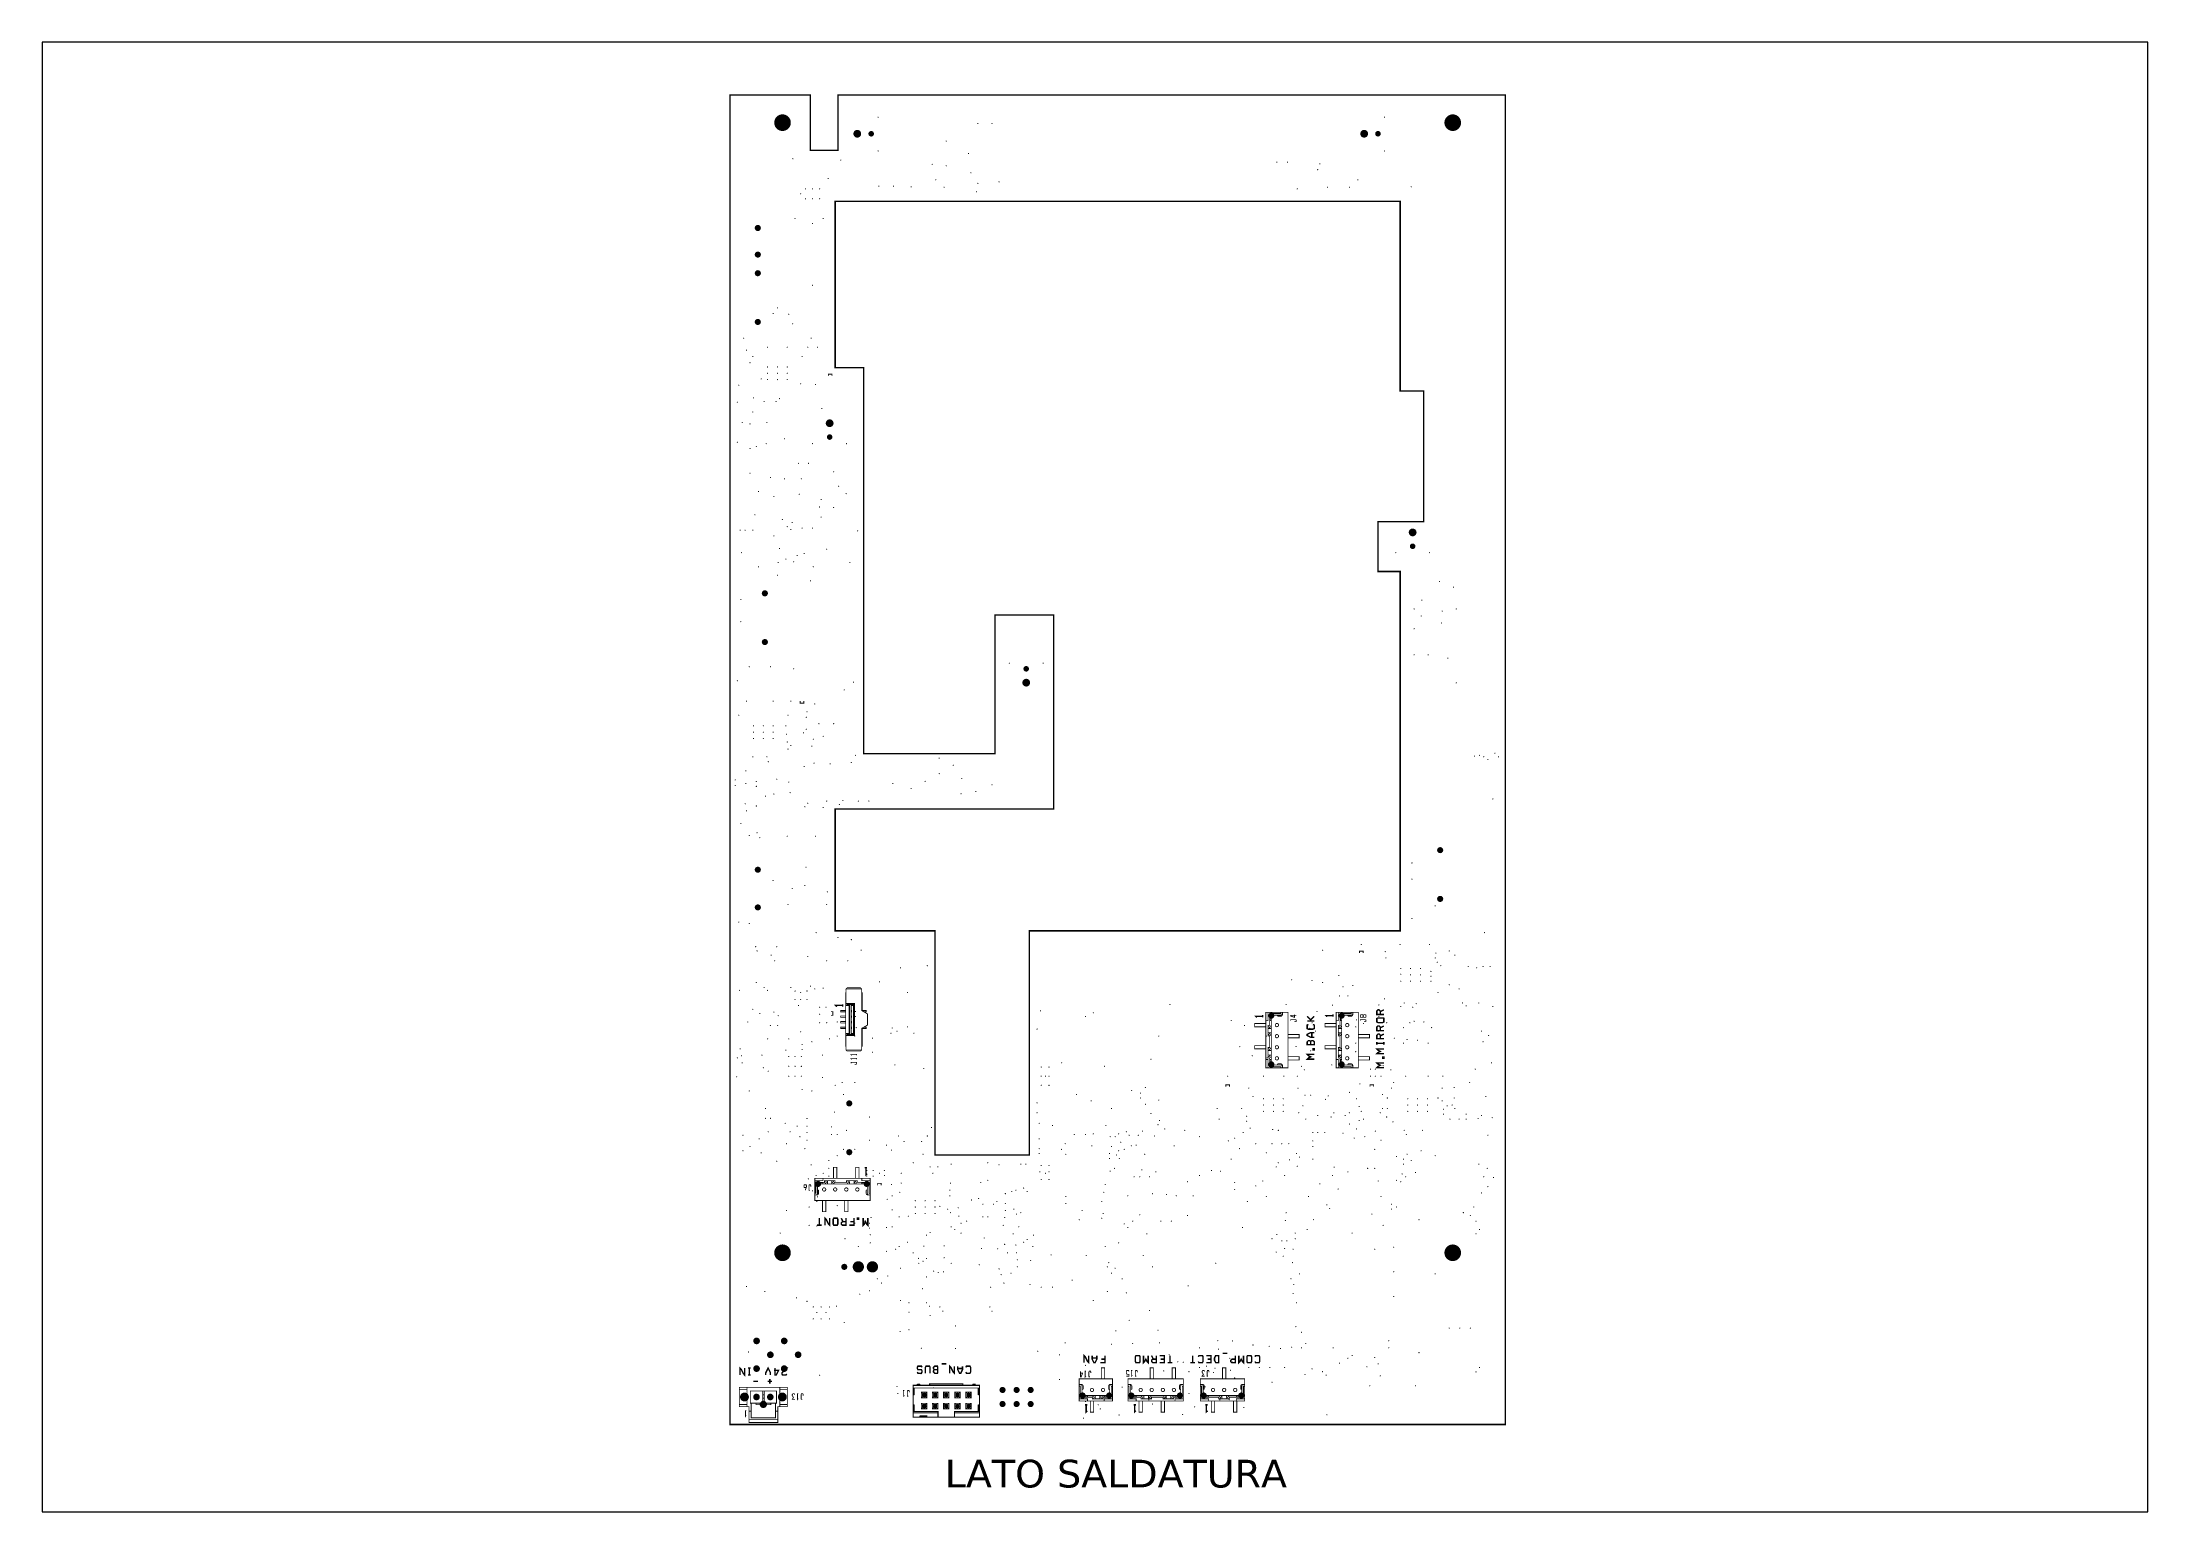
# Paper-space layout 'Layout2' of a CAD drawing. Extents: x 0.1 to 11.6, y 0.1 to 8.1.
# The model-space entities are those that its viewports show. They can reach past a viewport. Long polylines and large blocks are cut down to what shows.
import ezdxf

# ---------------------------------------------------------------- set-up
doc = ezdxf.new("R2010")
doc.units = 0
doc.header["$MEASUREMENT"] = 0
doc.layers.get('0').update_dxf_attribs({"linetype": 'CONTINUOUS'})
for name, color, linetype in [('22-303-0_ASB', 7, 'CONTINUOUS'), ('22-303-0_DRL', 1, 'CONTINUOUS'), ('THRUHOLE_NPT', 7, 'CONTINUOUS'), ('THRUHOLE_TAP', 1, 'CONTINUOUS')]:
    doc.layers.add(name, color=color, linetype=linetype)
doc.styles.get("Standard").update_dxf_attribs({"font": 'verdana.ttf', "height": 5})

psp = doc.layouts.new('Layout2')

msp = doc.modelspace()

# ---------------------------------------------------------------- texts
at = {"linetype": 'Continuous'}
msp.add_text('LATO SALDATURA', height=5, dxfattribs=at).set_placement((338.62, 331.25))

# ---------------------------------------------------------------- blocks, each defined once
blk = doc.blocks.new('ROUND_2')
at = {"const_width": 0.50038}
blk.add_lwpolyline([(-0.25019, 0, 1), (0.25019, 0, 1)], format="xyb", close=True, dxfattribs=at)
blk = doc.blocks.new('ROUND_40')
at = {"const_width": 0.69977}
blk.add_lwpolyline([(-0.349884, 0, 1), (0.349884, 0, 1)], format="xyb", close=True, dxfattribs=at)
blk = doc.blocks.new('ROUND_63')
at = {"const_width": 1.016}
blk.add_lwpolyline([(-0.508, 0, 1), (0.508, 0, 1)], format="xyb", close=True, dxfattribs=at)
blk = doc.blocks.new('ROUND_28')
at = {"const_width": 0.54991}
blk.add_lwpolyline([(-0.274954, 0, 1), (0.274954, 0, 1)], format="xyb", close=True, dxfattribs=at)
blk = doc.blocks.new('ROUND_30')
at = {"const_width": 0.65024}
blk.add_lwpolyline([(-0.32512, 0, 1), (0.32512, 0, 1)], format="xyb", close=True, dxfattribs=at)
blk = doc.blocks.new('ROUND_111')
at = {"const_width": 1.49987}
blk.add_lwpolyline([(-0.749934, 0, 1), (0.749934, 0, 1)], format="xyb", close=True, dxfattribs=at)
blk = doc.blocks.new('ROUND_112')
at = {"const_width": 0.59944}
blk.add_lwpolyline([(-0.29972, 0, 1), (0.29972, 0, 1)], format="xyb", close=True, dxfattribs=at)
blk = doc.blocks.new('ROUND_113')
at = {"const_width": 0.40005}
blk.add_lwpolyline([(-0.200024, 0, 1), (0.200024, 0, 1)], format="xyb", close=True, dxfattribs=at)
blk = doc.blocks.new('ROUND_114')
at = {"const_width": 0.8001}
blk.add_lwpolyline([(-0.40005, 0, 1), (0.40005, 0, 1)], format="xyb", close=True, dxfattribs=at)
blk = doc.blocks.new('ROUND_115')
at = {"const_width": 0.10033}
blk.add_lwpolyline([(-0.050164, 0, 1), (0.050164, 0, 1)], format="xyb", close=True, dxfattribs=at)
blk = doc.blocks.new('ROUND_116')
at = {"const_width": 0.10033}
blk.add_lwpolyline([(-0.050164, 0, 1), (0.050164, 0, 1)], format="xyb", close=True, dxfattribs=at)
blk = doc.blocks.new('ROUND_117')
at = {"const_width": 0.10033}
blk.add_lwpolyline([(-0.050164, 0, 1), (0.050164, 0, 1)], format="xyb", close=True, dxfattribs=at)
blk = doc.blocks.new('ROUND_108')
at = {"const_width": 0.10033}
blk.add_lwpolyline([(-0.050164, 0, 1), (0.050164, 0, 1)], format="xyb", close=True, dxfattribs=at)
blk = doc.blocks.new('ROUND_85')
at = {"const_width": 0.8001}
blk.add_lwpolyline([(-0.40005, 0, 1), (0.40005, 0, 1)], format="xyb", close=True, dxfattribs=at)
blk = doc.blocks.new('ROUND_82')
at = {"const_width": 1.49987}
blk.add_lwpolyline([(-0.749934, 0, 1), (0.749934, 0, 1)], format="xyb", close=True, dxfattribs=at)

# ---------------------------------------------------------------- linework, layer by layer
at = {"layer": '22-303-0_ASB'}
for points, const_width in [([(319.33, 582.61), (319.33, 572.61), (314.33, 572.61), (314.33, 582.61), (299.83, 582.61), (299.83, 342.61), (439.83, 342.61), (439.83, 582.61), (319.33, 582.61)], 0.254), ([(317.61, 531.85), (317.61, 532.2), (318.26, 532.2), (318.26, 531.85)], 0.152), ([(313.18, 473.18), (313.18, 472.83), (312.53, 472.83), (312.53, 473.18)], 0.152), ([(413.5, 427.71), (413.5, 428.06), (414.15, 428.06), (414.15, 427.71)], 0.152), ([(320.21, 418.26), (318.94, 418.26), (319.15, 418.05)], 0.254), ([(320.21, 418.47), (320.21, 418.05)], 0.254), ([(320.78, 421.22), (320.78, 418.62), (320.99, 418.42), (322.13, 418.42), (322.13, 413.02), (320.99, 413.02), (320.78, 412.82), (320.78, 410.22), (323.63, 410.22), (323.63, 414.12), (324.68, 414.72), (324.68, 416.72), (323.63, 417.33), (323.63, 421.22), (323.43, 421.42), (320.99, 421.42), (320.78, 421.22), (323.63, 421.22)], 0.152), ([(320.78, 420.52), (320.73, 420.52), (320.73, 419.74), (320.73, 419.22), (320.78, 419.22)], 0.152), ([(320.78, 419.74), (320.73, 419.74)], 0.152), ([(320.73, 418.25), (320.73, 419.22)], 0.152), ([(321.33, 413.19), (321.41, 413.19), (321.41, 418.25), (321.33, 418.25), (321.33, 413.19), (320.73, 413.19), (320.73, 412.22), (320.78, 412.22)], 0.152), ([(321.33, 418.25), (320.73, 418.25), (320.73, 413.19)], 0.152), ([(320.78, 412.82), (322.33, 412.82), (322.33, 418.62), (320.78, 418.62)], 0.152), ([(322.03, 413.02), (322.03, 413.19), (321.73, 413.19), (321.73, 418.25), (322.03, 418.25), (322.03, 418.42)], 0.152), ([(322.33, 418.62), (322.13, 418.42)], 0.152), ([(323.63, 420.52), (323.73, 420.52), (323.73, 419.74)], 0.152), ([(323.63, 419.74), (323.73, 419.74), (323.73, 419.22), (323.73, 417.27)], 0.152), ([(323.63, 419.22), (323.73, 419.22)], 0.152), ([(318.06, 417.12), (318.41, 417.12), (318.41, 416.47), (318.06, 416.47)], 0.152), ([(320.73, 417.1), (319.83, 417.1), (319.83, 417.35), (320.73, 417.35)], 0.152), ([(320.73, 416.1), (319.83, 416.1), (319.83, 416.35), (320.73, 416.35)], 0.152), ([(320.73, 415.1), (319.83, 415.1), (319.83, 415.35), (320.73, 415.35)], 0.152), ([(320.73, 414.1), (319.83, 414.1), (319.83, 414.35), (320.73, 414.35)], 0.152), ([(321.73, 417.1), (321.77, 417.1), (321.77, 417.35), (321.73, 417.35)], 0.152), ([(321.73, 416.1), (321.77, 416.1), (321.77, 416.35), (321.73, 416.35)], 0.152), ([(321.73, 415.1), (321.77, 415.1), (321.77, 415.35), (321.73, 415.35)], 0.152), ([(321.73, 414.1), (321.77, 414.1), (321.77, 414.35), (321.73, 414.35)], 0.152), ([(323.73, 417.35), (324.43, 417.35), (324.43, 417.1), (324.03, 417.1)], 0.152), ([(323.73, 414.1), (324.43, 414.1), (324.43, 414.35), (324.03, 414.35)], 0.152), ([(396.02, 416.3), (394.75, 416.3), (394.97, 416.09)], 0.254), ([(396.59, 414.41), (394.58, 414.41), (394.58, 414.71), (394.58, 415.01), (396.59, 415.01)], 0.152), ([(396.02, 416.52), (396.02, 416.09)], 0.254), ([(396.59, 417.01), (396.98, 417.01), (396.98, 415.51), (396.59, 415.51), (396.59, 417.01)], 0.152), ([(396.59, 415.51), (396.59, 408.51)], 0.152), ([(396.98, 417.01), (399.29, 417.01)], 0.152), ([(399.29, 416.51), (397.58, 416.51), (397.39, 416.51), (397.39, 415.51), (397.58, 415.51), (397.58, 416.51), (397.28, 416.81), (397.28, 414.66), (396.98, 414.66), (396.98, 412.76), (397.28, 412.76), (397.58, 413.06), (397.58, 410.36), (397.58, 410.11), (397.58, 409.31), (397.58, 409.06), (397.58, 408.51), (397.58, 407.51), (397.28, 407.21), (399.29, 407.21), (399.29, 407.01), (399.59, 407.01), (399.59, 407.21)], 0.152), ([(396.98, 414.41), (397.13, 414.41), (397.43, 414.11), (397.58, 414.11), (397.58, 413.31)], 0.152), ([(399.59, 417.01), (399.29, 417.01), (399.29, 416.81), (397.28, 416.81)], 0.152), ([(397.28, 414.66), (397.58, 414.36), (397.58, 414.11)], 0.152), ([(397.58, 414.36), (397.58, 415.51)], 0.152), ([(398.68, 416.51), (398.68, 416.41)], 0.152), ([(398.79, 416.31), (399.29, 416.31)], 0.152), ([(399.59, 416.81), (399.59, 417.01), (400.58, 417.01), (400.58, 407.01), (399.59, 407.01)], 0.152), ([(399.59, 416.61), (399.59, 416.81)], 0.152), ([(401.76, 416.58), (401.76, 416.11), (401.08, 416.34), (401.08, 416.46), (402.1, 416.46)], 0.152), ([(401.08, 415.74), (401.08, 415.5)], 0.152), ([(401.76, 415.33), (401.93, 415.33), (402.1, 415.39), (402.1, 415.62), (401.93, 415.68), (401.08, 415.68)], 0.152), ([(405.32, 416.28), (404.68, 415.65), (404.05, 416.28)], 0.254), ([(404.05, 415.44), (405.32, 415.44)], 0.254), ([(405.1, 414.82), (405.32, 414.72), (405.32, 414.08), (405.1, 413.98), (404.26, 413.98), (404.05, 414.08), (404.05, 414.72), (404.26, 414.82)], 0.254), ([(408.72, 416.43), (407.45, 416.43), (407.67, 416.22)], 0.254), ([(409.29, 414.41), (407.28, 414.41), (407.28, 414.71), (407.28, 415.01), (409.29, 415.01)], 0.152), ([(408.72, 416.64), (408.72, 416.22)], 0.254), ([(409.29, 417.01), (409.68, 417.01), (409.68, 415.51), (409.29, 415.51), (409.29, 417.01)], 0.152), ([(409.29, 415.51), (409.29, 408.51)], 0.152), ([(409.68, 417.01), (411.99, 417.01)], 0.152), ([(411.99, 416.51), (410.28, 416.51), (410.09, 416.51), (410.09, 415.51), (410.28, 415.51), (410.28, 416.51), (409.98, 416.81), (409.98, 414.66), (409.68, 414.66), (409.68, 412.76), (409.98, 412.76), (410.28, 413.06), (410.28, 410.36), (410.28, 410.11), (410.28, 409.31), (410.28, 409.06), (410.28, 408.51), (410.28, 407.51), (409.98, 407.21), (411.99, 407.21), (411.99, 407.01), (412.29, 407.01), (412.29, 407.21)], 0.152), ([(409.68, 414.41), (409.83, 414.41), (410.13, 414.11), (410.28, 414.11), (410.28, 413.31)], 0.152), ([(412.29, 417.01), (411.99, 417.01), (411.99, 416.81), (409.98, 416.81)], 0.152), ([(409.98, 414.66), (410.28, 414.36), (410.28, 414.11)], 0.152), ([(410.28, 414.36), (410.28, 415.51)], 0.152), ([(411.38, 416.51), (411.38, 416.41)], 0.152), ([(411.49, 416.31), (411.99, 416.31)], 0.152), ([(412.29, 416.81), (412.29, 417.01), (413.28, 417.01), (413.28, 407.01), (412.29, 407.01)], 0.152), ([(412.29, 416.61), (412.29, 416.81)], 0.152), ([(414.16, 416.52), (413.99, 416.58), (413.82, 416.58), (413.65, 416.52), (413.65, 416.16), (413.82, 416.11), (413.99, 416.11), (414.16, 416.16), (414.16, 416.52), (414.33, 416.58), (414.5, 416.58), (414.67, 416.52), (414.67, 416.16), (414.5, 416.11), (414.33, 416.11), (414.16, 416.16)], 0.152), ([(413.65, 415.74), (413.65, 415.5)], 0.152), ([(414.33, 415.33), (414.5, 415.33), (414.67, 415.39), (414.67, 415.62), (414.5, 415.68), (413.65, 415.68)], 0.152), ([(417.25, 416.62), (417.25, 417.26), (417.04, 417.47), (416.83, 417.47), (416.62, 417.26), (416.62, 416.62), (417.89, 416.62)], 0.254), ([(417.89, 415.27), (417.68, 415.16), (416.83, 415.16), (416.62, 415.27), (416.62, 415.9), (416.83, 416.01), (417.68, 416.01), (417.89, 415.9), (417.89, 415.27)], 0.254), ([(417.25, 413.7), (417.25, 414.34), (417.04, 414.55), (416.83, 414.55), (416.62, 414.34), (416.62, 413.7), (417.89, 413.7)], 0.254), ([(417.25, 417.15), (417.89, 417.47)], 0.254), ([(417.25, 414.23), (417.89, 414.55)], 0.254), ([(320.78, 411.7), (320.73, 411.7), (320.73, 412.22)], 0.152), ([(320.78, 410.92), (320.73, 410.92), (320.73, 411.7)], 0.152), ([(322.13, 413.02), (322.33, 412.82)], 0.152), ([(323.63, 410.92), (323.73, 410.92), (323.73, 411.7), (323.73, 412.22), (323.73, 414.18)], 0.152), ([(323.73, 412.22), (323.63, 412.22)], 0.152), ([(323.63, 411.7), (323.73, 411.7)], 0.152), ([(396.59, 411.01), (394.58, 411.01), (394.58, 410.71), (394.58, 410.41), (396.59, 410.41)], 0.152), ([(397.43, 414.11), (396.98, 414.11)], 0.152), ([(396.98, 413.01), (397.13, 413.01), (397.43, 413.31), (397.58, 413.31), (397.58, 413.06)], 0.152), ([(396.98, 413.31), (397.43, 413.31)], 0.152), ([(397.28, 412.76), (397.28, 410.66), (396.98, 410.66), (396.98, 408.76), (397.28, 408.76), (397.28, 407.21)], 0.152), ([(397.58, 410.36), (397.28, 410.66)], 0.152), ([(400.58, 413.01), (402.59, 413.01), (402.59, 412.71), (402.59, 412.41), (400.58, 412.41)], 0.152), ([(405.32, 413.36), (404.68, 413.36), (404.05, 413.05), (404.05, 412.83), (404.68, 412.52), (405.32, 412.52)], 0.254), ([(404.68, 411.16), (404.68, 411.8), (404.47, 411.9), (404.26, 411.9), (404.05, 411.69), (404.05, 411.06)], 0.254), ([(405.32, 411.16), (404.05, 411.16)], 0.254), ([(405.32, 411.06), (405.32, 411.69), (405.1, 411.9), (404.89, 411.9), (404.68, 411.8)], 0.254), ([(404.89, 413.36), (404.89, 412.52)], 0.254), ([(409.29, 411.01), (407.28, 411.01), (407.28, 410.71), (407.28, 410.41), (409.29, 410.41)], 0.152), ([(410.13, 414.11), (409.68, 414.11)], 0.152), ([(409.68, 413.01), (409.83, 413.01), (410.13, 413.31), (410.28, 413.31), (410.28, 413.06)], 0.152), ([(409.68, 413.31), (410.13, 413.31)], 0.152), ([(409.98, 412.76), (409.98, 410.66), (409.68, 410.66), (409.68, 408.76), (409.98, 408.76), (409.98, 407.21)], 0.152), ([(410.28, 410.36), (409.98, 410.66)], 0.152), ([(413.28, 413.01), (415.29, 413.01), (415.29, 412.71), (415.29, 412.41), (413.28, 412.41)], 0.152), ([(417.25, 412.24), (417.25, 412.88), (417.04, 413.09), (416.83, 413.09), (416.62, 412.88), (416.62, 412.24), (417.89, 412.24)], 0.254), ([(416.62, 411.63), (416.62, 411.2)], 0.254), ([(417.89, 411.41), (416.62, 411.41)], 0.254), ([(417.25, 412.77), (417.89, 413.09)], 0.254), ([(417.89, 411.63), (417.89, 411.2)], 0.254), ([(323.63, 410.22), (323.43, 410.02), (320.99, 410.02), (320.78, 410.22)], 0.152), ([(322.72, 408.65), (321.71, 408.65), (321.88, 408.53)], 0.152), ([(322.72, 409.37), (321.71, 409.37), (321.88, 409.25)], 0.152), ([(321.71, 408.05), (321.71, 407.81)], 0.152), ([(322.38, 407.63), (322.55, 407.63), (322.72, 407.69), (322.72, 407.93), (322.55, 407.99), (321.71, 407.99)], 0.152), ([(322.72, 409.48), (322.72, 409.25)], 0.152), ([(322.72, 408.77), (322.72, 408.53)], 0.152), ([(396.98, 407.01), (396.59, 407.01), (396.59, 408.51), (396.98, 408.51), (396.98, 407.01), (399.29, 407.01)], 0.152), ([(397.43, 410.11), (397.13, 410.41), (396.98, 410.41)], 0.152), ([(397.58, 410.11), (397.43, 410.11), (396.98, 410.11)], 0.152), ([(397.58, 409.31), (397.43, 409.31), (396.98, 409.31)], 0.152), ([(396.98, 409.01), (397.13, 409.01), (397.43, 409.31)], 0.152), ([(397.28, 408.76), (397.58, 409.06)], 0.152), ([(399.29, 407.51), (397.58, 407.51), (397.39, 407.51), (397.39, 408.51), (397.58, 408.51)], 0.152), ([(398.68, 407.51), (398.68, 407.61)], 0.152), ([(398.79, 407.71), (399.29, 407.71)], 0.152), ([(399.59, 407.41), (399.59, 407.21)], 0.152), ([(400.58, 409.01), (402.59, 409.01), (402.59, 408.71), (402.59, 408.41), (400.58, 408.41)], 0.152), ([(405.32, 409.41), (404.05, 409.41), (404.26, 409.19), (404.68, 408.98), (404.26, 408.77), (404.05, 408.56), (405.32, 408.56)], 0.254), ([(405.32, 410.23), (405.32, 410.44), (405.1, 410.44), (405.1, 410.23), (405.32, 410.23)], 0.254), ([(409.68, 407.01), (409.29, 407.01), (409.29, 408.51), (409.68, 408.51), (409.68, 407.01), (411.99, 407.01)], 0.152), ([(410.13, 410.11), (409.83, 410.41), (409.68, 410.41)], 0.152), ([(410.28, 410.11), (410.13, 410.11), (409.68, 410.11)], 0.152), ([(410.28, 409.31), (410.13, 409.31), (409.68, 409.31)], 0.152), ([(409.68, 409.01), (409.83, 409.01), (410.13, 409.31)], 0.152), ([(409.98, 408.76), (410.28, 409.06)], 0.152), ([(411.99, 407.51), (410.28, 407.51), (410.09, 407.51), (410.09, 408.51), (410.28, 408.51)], 0.152), ([(411.38, 407.51), (411.38, 407.61)], 0.152), ([(411.49, 407.71), (411.99, 407.71)], 0.152), ([(412.29, 407.41), (412.29, 407.21)], 0.152), ([(413.28, 409.01), (415.29, 409.01), (415.29, 408.71), (415.29, 408.41), (413.28, 408.41)], 0.152), ([(417.89, 410.38), (416.62, 410.38), (416.83, 410.17), (417.25, 409.95), (416.83, 409.74), (416.62, 409.53), (417.89, 409.53)], 0.254), ([(417.89, 407.88), (416.62, 407.88), (416.83, 407.67), (417.25, 407.46), (416.83, 407.25), (416.62, 407.03), (417.89, 407.03)], 0.254), ([(417.89, 408.71), (417.89, 408.92), (417.68, 408.92), (417.68, 408.71), (417.89, 408.71)], 0.254), ([(389.37, 403.58), (389.37, 403.93), (390.02, 403.93), (390.02, 403.58)], 0.152), ([(415.4, 403.58), (415.4, 403.93), (416.05, 403.93), (416.05, 403.58)], 0.152), ([(319.14, 387.04), (319.14, 389.04), (318.84, 389.04), (318.54, 389.04), (318.54, 387.04)], 0.152), ([(322.54, 387.04), (322.54, 389.04), (322.84, 389.04), (323.14, 389.04), (323.14, 387.04)], 0.152), ([(324.18, 388.96), (324.61, 388.96)], 0.254), ([(324.4, 388.96), (324.4, 387.69), (324.61, 387.9)], 0.254), ([(313.61, 385.38), (313.26, 385.38), (313.2, 385.55), (313.2, 385.72), (313.26, 385.89), (313.61, 385.89), (313.67, 385.72), (313.67, 385.55), (313.44, 384.87)], 0.152), ([(314.04, 384.87), (314.27, 384.87)], 0.152), ([(314.45, 385.55), (314.45, 385.72), (314.39, 385.89), (314.16, 385.89), (314.1, 385.72), (314.1, 384.87)], 0.152), ([(315.15, 386.64), (315.15, 387.04), (316.64, 387.04), (316.64, 386.64), (315.15, 386.64), (315.15, 384.34)], 0.152), ([(324.65, 384.34), (324.65, 386.04), (324.65, 386.24), (323.64, 386.24), (323.64, 386.04), (324.65, 386.04), (324.95, 386.34), (322.8, 386.34), (322.8, 386.64), (320.89, 386.64), (320.89, 386.34), (321.2, 386.04), (318.5, 386.04), (318.24, 386.04), (317.44, 386.04), (317.2, 386.04), (316.64, 386.04), (315.65, 386.04), (315.34, 386.34), (315.34, 384.34), (315.15, 384.34), (315.15, 384.04), (315.34, 384.04)], 0.152), ([(324.95, 384.04), (325.15, 384.04), (325.15, 383.04), (315.15, 383.04), (315.15, 384.04)], 0.152), ([(320.89, 386.34), (318.8, 386.34), (318.8, 386.64), (316.9, 386.64), (316.9, 386.34), (315.34, 386.34)], 0.152), ([(315.54, 384.04), (315.34, 384.04)], 0.152), ([(315.65, 384.34), (315.65, 386.04), (315.65, 386.24), (316.64, 386.24), (316.64, 386.04)], 0.152), ([(315.65, 384.94), (315.75, 384.94)], 0.152), ([(315.84, 384.84), (315.84, 384.34)], 0.152), ([(323.64, 387.04), (316.64, 387.04)], 0.152), ([(316.9, 386.34), (317.2, 386.04)], 0.152), ([(317.14, 386.64), (317.14, 386.49), (317.44, 386.19)], 0.152), ([(317.44, 386.04), (317.44, 386.19), (317.44, 386.64)], 0.152), ([(318.24, 386.04), (318.24, 386.19), (318.24, 386.64)], 0.152), ([(318.24, 386.19), (318.54, 386.49), (318.54, 386.64)], 0.152), ([(318.5, 386.04), (318.8, 386.34)], 0.152), ([(321.15, 386.64), (321.15, 386.49), (321.44, 386.19), (321.44, 386.04), (321.2, 386.04)], 0.152), ([(321.44, 386.64), (321.44, 386.19)], 0.152), ([(322.54, 386.64), (322.54, 386.49), (322.25, 386.19), (322.25, 386.04), (321.44, 386.04)], 0.152), ([(322.25, 386.19), (322.25, 386.64)], 0.152), ([(322.8, 386.34), (322.49, 386.04), (322.25, 386.04)], 0.152), ([(322.49, 386.04), (323.64, 386.04)], 0.152), ([(325.15, 387.04), (325.15, 386.64), (323.64, 386.64), (323.64, 387.04), (325.15, 387.04)], 0.152), ([(324.44, 384.84), (324.44, 384.34)], 0.152), ([(324.65, 384.94), (324.54, 384.94)], 0.152), ([(324.74, 384.04), (324.95, 384.04)], 0.152), ([(325.15, 384.04), (325.15, 384.34), (324.95, 384.34), (324.95, 386.34)], 0.152), ([(325.15, 386.64), (325.15, 384.34)], 0.152), ([(326.5, 385.8), (326.5, 386.15), (327.15, 386.15), (327.15, 385.8)], 0.152), ([(317.14, 383.04), (317.14, 381.04), (316.85, 381.04), (316.55, 381.04), (316.55, 383.04)], 0.152), ([(321.15, 383.04), (321.15, 381.04), (320.85, 381.04), (320.55, 381.04), (320.55, 383.04)], 0.152), ([(315.55, 378.59), (316.4, 378.59)], 0.254), ([(315.97, 379.86), (315.97, 378.59)], 0.254), ([(317.01, 378.59), (317.01, 379.86), (317.22, 379.64), (317.64, 378.8), (317.86, 378.59), (317.86, 379.86)], 0.254), ([(319.21, 379.86), (319.32, 379.64), (319.32, 378.8), (319.21, 378.59), (318.57, 378.59), (318.47, 378.8), (318.47, 379.64), (318.57, 379.86), (319.21, 379.86)], 0.254), ([(320.25, 379.22), (319.93, 379.86)], 0.254), ([(320.78, 379.22), (320.14, 379.22), (319.93, 379.01), (319.93, 378.8), (320.14, 378.59), (320.78, 378.59), (320.78, 379.86)], 0.254), ([(322.24, 379.86), (322.24, 378.59), (321.39, 378.59)], 0.254), ([(321.6, 379.22), (322.24, 379.22)], 0.254), ([(323.06, 379.86), (322.85, 379.86), (322.85, 379.64), (323.06, 379.64), (323.06, 379.86)], 0.254), ([(323.89, 379.86), (323.89, 378.59), (324.1, 378.8), (324.31, 379.22), (324.52, 378.8), (324.73, 378.59), (324.73, 379.86)], 0.254), ([(338.05, 353.57), (338.89, 353.57)], 0.254), ([(363.77, 353.78), (363.77, 355.05), (363.98, 354.84), (364.4, 353.99), (364.61, 353.78), (364.61, 355.05)], 0.254), ([(365.23, 355.05), (365.23, 354.41), (365.54, 353.78), (365.76, 353.78), (366.07, 354.41), (366.07, 355.05)], 0.254), ([(365.23, 354.63), (366.07, 354.63)], 0.254), ([(367.53, 355.05), (367.53, 353.78), (366.69, 353.78)], 0.254), ([(366.9, 354.41), (367.53, 354.41)], 0.254), ([(373.78, 355.05), (373.88, 354.84), (373.88, 353.99), (373.78, 353.78), (373.14, 353.78), (373.04, 353.99), (373.04, 354.84), (373.14, 355.05), (373.78, 355.05)], 0.254), ([(374.5, 355.05), (374.5, 353.78), (374.71, 353.99), (374.92, 354.41), (375.13, 353.99), (375.34, 353.78), (375.34, 355.05)], 0.254), ([(376.28, 354.41), (375.96, 355.05)], 0.254), ([(376.8, 354.41), (376.17, 354.41), (375.96, 354.2), (375.96, 353.99), (376.17, 353.78), (376.8, 353.78), (376.8, 355.05)], 0.254), ([(377.42, 355.05), (378.26, 355.05), (378.26, 353.78), (377.42, 353.78)], 0.254), ([(377.63, 354.41), (378.26, 354.41)], 0.254), ([(378.88, 353.78), (379.73, 353.78)], 0.254), ([(379.3, 355.05), (379.3, 353.78)], 0.254), ([(382.94, 353.78), (383.79, 353.78)], 0.254), ([(383.37, 355.05), (383.37, 353.78)], 0.254), ([(384.4, 354.84), (384.51, 355.05), (385.14, 355.05), (385.25, 354.84), (385.25, 353.99), (385.14, 353.78), (384.51, 353.78), (384.4, 353.99)], 0.254), ([(385.86, 355.05), (386.71, 355.05), (386.71, 353.78), (385.86, 353.78)], 0.254), ([(386.08, 354.41), (386.71, 354.41)], 0.254), ([(388.17, 355.05), (387.54, 355.05), (387.32, 354.63), (387.32, 354.2), (387.54, 353.78), (388.17, 353.78)], 0.254), ([(388.06, 355.05), (388.06, 353.78)], 0.254), ([(388.79, 355.47), (389.63, 355.47)], 0.254), ([(391.09, 354.41), (390.46, 354.41), (390.25, 354.2), (390.25, 353.99), (390.46, 353.78), (391.09, 353.78), (391.09, 355.05)], 0.254), ([(391.71, 355.05), (391.71, 353.78), (391.92, 353.99), (392.13, 354.41), (392.34, 353.99), (392.55, 353.78), (392.55, 355.05)], 0.254), ([(393.91, 355.05), (394.01, 354.84), (394.01, 353.99), (393.91, 353.78), (393.27, 353.78), (393.17, 353.99), (393.17, 354.84), (393.27, 355.05), (393.91, 355.05)], 0.254), ([(394.63, 354.84), (394.73, 355.05), (395.37, 355.05), (395.47, 354.84), (395.47, 353.99), (395.37, 353.78), (394.73, 353.78), (394.63, 353.99)], 0.254), ([(301.66, 351.53), (301.66, 352.8), (301.87, 352.59), (302.3, 351.75), (302.51, 351.53), (302.51, 352.8)], 0.254), ([(303.12, 352.8), (303.55, 352.8)], 0.254), ([(303.12, 351.53), (303.55, 351.53)], 0.254), ([(303.33, 352.8), (303.33, 351.53)], 0.254), ([(304.92, 350.39), (304.08, 350.39)], 0.254), ([(306.31, 351.53), (306.31, 351.96), (306.73, 352.8), (307.15, 351.96), (307.15, 351.53)], 0.254), ([(307.46, 350.39), (306.62, 350.39)], 0.254), ([(307.04, 350.82), (307.04, 349.97)], 0.254), ([(307.77, 352.38), (308.62, 352.38), (308.19, 351.53), (307.98, 351.53), (307.98, 352.8)], 0.254), ([(309.23, 352.8), (310.08, 352.8), (309.23, 351.96), (309.23, 351.75), (309.34, 351.53), (309.97, 351.53), (310.08, 351.75)], 0.254), ([(333.4, 343.94), (344.89, 343.94), (344.89, 349.69), (332.9, 349.69), (332.9, 343.94), (333.4, 343.94)], 0.198), ([(333.67, 352.09), (333.77, 351.87), (334.41, 351.87), (334.51, 352.09), (334.51, 352.3), (334.41, 352.51), (333.77, 352.51), (333.67, 352.72), (333.67, 352.93), (333.77, 353.14), (334.41, 353.14), (334.51, 352.93)], 0.254), ([(333.64, 349.94), (333.64, 349.69), (334.14, 349.69)], 0.15), ([(333.64, 349.94), (334.14, 349.94)], 0.15), ([(333.64, 349.9), (334.14, 349.9)], 0.15), ([(333.64, 349.76), (334.14, 349.76)], 0.15), ([(333.67, 349.94), (333.67, 349.69)], 0.15), ([(333.8, 349.94), (333.8, 349.69)], 0.15), ([(333.94, 349.94), (333.94, 349.69)], 0.15), ([(334.07, 349.94), (334.07, 349.69)], 0.15), ([(334.14, 349.94), (334.14, 349.69)], 0.15), ([(334.89, 349.69), (335.89, 349.69), (335.89, 349.94), (341.9, 349.94), (341.9, 349.69)], 0.198), ([(335.13, 351.87), (335.13, 352.93), (335.23, 353.14), (335.87, 353.14), (335.97, 352.93), (335.97, 351.87)], 0.254), ([(337.43, 353.14), (336.8, 353.14), (336.59, 352.93), (336.59, 352.72), (336.69, 352.51)], 0.254), ([(337.33, 352.51), (336.69, 352.51), (336.59, 352.3), (336.59, 352.09), (336.8, 351.87), (337.43, 351.87)], 0.254), ([(337.33, 353.14), (337.33, 351.87)], 0.254), ([(339.51, 351.87), (339.51, 353.14), (339.72, 352.93), (340.14, 352.09), (340.36, 351.87), (340.36, 353.14)], 0.254), ([(340.97, 353.14), (340.97, 352.51), (341.29, 351.87), (341.5, 351.87), (341.82, 352.51), (341.82, 353.14)], 0.254), ([(340.97, 352.72), (341.82, 352.72)], 0.254), ([(342.43, 352.93), (342.53, 353.14), (343.17, 353.14), (343.28, 352.93), (343.28, 352.09), (343.17, 351.87), (342.53, 351.87), (342.43, 352.09)], 0.254), ([(343.65, 349.94), (344.15, 349.94), (344.15, 349.69)], 0.15), ([(343.65, 349.94), (343.65, 349.69)], 0.15), ([(343.65, 349.9), (344.15, 349.9)], 0.15), ([(343.65, 349.76), (344.15, 349.76)], 0.15), ([(343.65, 349.69), (344.15, 349.69)], 0.15), ([(343.68, 349.94), (343.68, 349.69)], 0.15), ([(343.81, 349.94), (343.81, 349.69)], 0.15), ([(343.94, 349.94), (343.94, 349.69)], 0.15), ([(344.08, 349.94), (344.08, 349.69)], 0.15), ([(363.1, 349.85), (362.9, 349.85), (362.9, 350.85), (368.9, 350.85), (368.9, 349.85), (368.9, 349.55)], 0.152), ([(362.9, 349.85), (362.9, 349.55), (363.1, 349.55), (363.1, 347.55)], 0.152), ([(363.02, 351.89), (363.5, 351.89), (363.26, 351.22), (363.14, 351.22), (363.14, 352.23)], 0.152), ([(363.3, 349.85), (363.1, 349.85)], 0.152), ([(363.86, 352.23), (364.1, 352.23)], 0.152), ([(363.98, 352.23), (363.98, 351.22), (364.1, 351.39)], 0.152), ([(364.58, 351.22), (364.82, 351.22)], 0.152), ([(365, 351.89), (365, 352.07), (364.94, 352.23), (364.7, 352.23), (364.64, 352.07), (364.64, 351.22)], 0.152), ([(366.9, 350.85), (366.9, 352.85), (367.2, 352.85), (367.5, 352.85), (367.5, 350.85)], 0.152), ([(368.7, 349.85), (368.5, 349.85)], 0.152), ([(368.9, 349.85), (368.7, 349.85)], 0.152), ([(371.88, 352.19), (371.82, 352.36), (371.47, 352.36), (371.41, 352.19), (371.41, 351.85), (371.53, 351.68), (371.88, 351.68), (371.88, 351.34), (371.41, 351.34)], 0.152), ([(371.89, 349.85), (371.69, 349.85), (371.69, 350.85), (381.69, 350.85), (381.69, 349.85)], 0.152), ([(371.69, 349.85), (371.69, 349.55), (371.89, 349.55), (371.89, 347.55)], 0.152), ([(372.19, 349.55), (372.19, 347.85), (372.19, 347.65), (373.19, 347.65), (373.19, 347.85), (372.19, 347.85), (371.89, 347.55), (374.05, 347.55), (374.05, 347.25), (375.95, 347.25), (375.95, 347.55), (375.65, 347.85), (378.35, 347.85), (378.59, 347.85), (379.4, 347.85), (379.64, 347.85), (380.2, 347.85), (381.2, 347.85), (381.5, 347.55), (381.5, 349.55), (381.69, 349.55), (381.69, 349.85), (381.5, 349.85)], 0.152), ([(372.1, 349.85), (371.89, 349.85)], 0.152), ([(372.24, 352.36), (372.48, 352.36)], 0.152), ([(372.36, 352.36), (372.36, 351.34), (372.48, 351.51)], 0.152), ([(372.96, 351.34), (373.2, 351.34)], 0.152), ([(373.38, 352.02), (373.38, 352.19), (373.32, 352.36), (373.08, 352.36), (373.02, 352.19), (373.02, 351.34)], 0.152), ([(375.69, 350.85), (375.69, 352.85), (375.99, 352.85), (376.29, 352.85), (376.29, 350.85)], 0.152), ([(379.69, 350.85), (379.69, 352.85), (379.99, 352.85), (380.29, 352.85), (380.29, 350.85)], 0.152), ([(381.3, 349.85), (381.5, 349.85)], 0.152), ([(384.96, 349.85), (384.76, 349.85), (384.76, 350.85), (392.76, 350.85), (392.76, 349.85), (392.76, 349.55)], 0.152), ([(384.76, 349.85), (384.76, 349.55), (384.96, 349.55), (384.96, 347.55)], 0.152), ([(385.16, 349.85), (384.96, 349.85)], 0.152), ([(385.55, 352.19), (385.44, 352.36), (385.2, 352.36), (385.08, 352.19), (385.08, 352.02), (385.32, 351.68), (385.08, 351.34), (385.55, 351.34)], 0.152), ([(385.92, 351.34), (386.16, 351.34)], 0.152), ([(386.33, 352.02), (386.33, 352.19), (386.27, 352.36), (386.04, 352.36), (385.98, 352.19), (385.98, 351.34)], 0.152), ([(388.76, 350.85), (388.76, 352.85), (389.06, 352.85), (389.36, 352.85), (389.36, 350.85)], 0.152), ([(392.56, 349.85), (392.36, 349.85)], 0.152), ([(392.76, 349.85), (392.56, 349.85)], 0.152), ([(302.91, 348.91), (301.54, 348.91), (301.54, 346.24), (301.54, 345.84), (302.91, 345.84), (302.91, 349.32), (301.54, 349.32), (301.54, 348.91)], 0.152), ([(302.91, 346.24), (301.54, 346.24)], 0.152), ([(302.91, 349.32), (308.84, 349.32)], 0.152), ([(308.84, 348.91), (310.21, 348.91), (310.21, 349.32), (308.84, 349.32), (308.84, 345.84), (308.48, 345.84), (308.48, 345.02), (308.07, 345.02), (308.07, 343.83), (303.68, 343.83), (303.68, 345.02), (303.27, 345.02), (303.27, 343.56), (308.48, 343.56), (308.48, 345.02)], 0.152), ([(303.68, 345.02), (303.68, 346.48), (303.52, 346.48), (303.52, 348.67), (308.23, 348.67), (308.23, 346.48), (308.07, 346.48), (307.21, 346.48), (306.01, 346.48), (306.01, 347.36), (306.01, 347.96), (305.74, 347.96), (305.74, 347.36), (306.01, 347.36)], 0.152), ([(303.68, 346.48), (304.54, 346.48), (305.74, 346.48), (305.74, 347.36)], 0.152), ([(304.31, 347.26), (304.94, 347.26), (304.94, 347.89), (304.79, 347.74), (304.46, 347.74), (304.31, 347.89), (304.31, 347.26), (304.46, 347.41), (304.46, 347.74)], 0.152), ([(304.94, 347.89), (304.31, 347.89)], 0.152), ([(304.94, 347.26), (304.79, 347.41), (304.46, 347.41)], 0.152), ([(307.21, 346.48), (307.21, 346.2), (304.54, 346.2), (304.54, 346.48)], 0.152), ([(304.79, 347.41), (304.79, 347.74)], 0.152), ([(305.74, 347.96), (305.74, 348.67)], 0.152), ([(306.01, 347.96), (306.01, 348.67)], 0.152), ([(307.29, 347.41), (307.44, 347.26), (306.81, 347.26), (306.96, 347.41), (307.29, 347.41), (307.29, 347.74), (307.44, 347.89), (306.81, 347.89), (306.96, 347.74), (307.29, 347.74)], 0.152), ([(306.81, 347.89), (306.81, 347.26)], 0.152), ([(306.96, 347.41), (306.96, 347.74)], 0.152), ([(307.44, 347.89), (307.44, 347.26)], 0.152), ([(308.07, 345.02), (308.07, 346.48)], 0.152), ([(308.84, 346.24), (310.21, 346.24), (310.21, 345.84), (308.84, 345.84)], 0.152), ([(310.21, 346.24), (310.21, 348.91)], 0.152), ([(311.56, 348), (311.44, 348.17), (311.2, 348.17), (311.08, 348), (311.08, 347.83), (311.32, 347.49), (311.08, 347.15), (311.56, 347.15)], 0.152), ([(311.92, 348.17), (312.16, 348.17)], 0.152), ([(312.04, 348.17), (312.04, 347.15), (312.16, 347.32)], 0.152), ([(312.64, 347.15), (312.88, 347.15)], 0.152), ([(313.06, 347.83), (313.06, 348), (312.99, 348.17), (312.76, 348.17), (312.7, 348), (312.7, 347.15)], 0.152), ([(331.09, 348.75), (331.33, 348.75)], 0.152), ([(331.21, 348.75), (331.21, 347.74), (331.33, 347.91)], 0.152), ([(331.81, 347.74), (332.05, 347.74)], 0.152), ([(332.23, 348.42), (332.23, 348.58), (332.17, 348.75), (331.93, 348.75), (331.87, 348.58), (331.87, 347.74)], 0.152), ([(332.88, 349.19), (333.13, 349.19), (333.13, 347.94)], 0.15), ([(332.88, 349.19), (332.88, 347.94)], 0.15), ([(332.88, 349.09), (333.13, 349.09)], 0.15), ([(332.88, 348.95), (333.13, 348.95)], 0.15), ([(332.88, 348.82), (333.13, 348.82)], 0.15), ([(332.88, 348.68), (333.13, 348.68)], 0.15), ([(332.88, 348.55), (333.13, 348.55)], 0.15), ([(332.88, 348.42), (333.13, 348.42)], 0.15), ([(332.88, 348.28), (333.13, 348.28)], 0.15), ([(332.88, 348.15), (333.13, 348.15)], 0.15), ([(332.88, 348.01), (333.13, 348.01)], 0.15), ([(332.88, 347.94), (333.13, 347.94)], 0.15), ([(332.88, 346.19), (332.88, 344.94), (333.13, 344.94)], 0.15), ([(332.88, 346.19), (333.13, 346.19)], 0.15), ([(332.88, 346.08), (333.13, 346.08)], 0.15), ([(332.88, 345.95), (333.13, 345.95)], 0.15), ([(344.89, 349.19), (332.9, 349.19)], 0.15), ([(332.92, 349.19), (332.92, 347.94)], 0.15), ([(332.92, 346.19), (332.92, 344.94)], 0.15), ([(333.06, 349.19), (333.06, 347.94)], 0.15), ([(333.06, 346.19), (333.06, 344.94)], 0.15), ([(333.13, 346.19), (333.13, 344.94)], 0.15), ([(334.39, 347.44), (335.39, 348.44)], 0.15), ([(334.39, 348.44), (334.39, 347.44), (335.39, 347.44), (335.39, 348.44), (334.39, 348.44)], 0.15), ([(335.39, 347.44), (334.39, 348.44)], 0.15), ([(334.39, 346.44), (334.39, 345.44), (335.39, 345.44), (335.39, 346.44), (334.39, 346.44)], 0.15), ([(335.39, 345.44), (334.39, 346.44)], 0.15), ([(334.39, 345.44), (335.39, 346.44)], 0.15), ([(336.39, 348.44), (336.39, 347.44), (337.39, 347.44), (337.39, 348.44), (336.39, 348.44)], 0.15), ([(337.39, 347.44), (336.39, 348.44)], 0.15), ([(336.39, 347.44), (337.39, 348.44)], 0.15), ([(337.39, 345.44), (336.39, 346.44)], 0.15), ([(336.39, 346.44), (336.39, 345.44), (337.39, 345.44), (337.39, 346.44), (336.39, 346.44)], 0.15), ([(336.39, 345.44), (337.39, 346.44)], 0.15), ([(338.39, 348.44), (338.39, 347.44), (339.4, 347.44), (339.4, 348.44), (338.39, 348.44)], 0.15), ([(339.4, 347.44), (338.39, 348.44)], 0.15), ([(338.39, 347.44), (339.4, 348.44)], 0.15), ([(338.39, 346.44), (338.39, 345.44), (339.4, 345.44), (339.4, 346.44), (338.39, 346.44)], 0.15), ([(339.4, 345.44), (338.39, 346.44)], 0.15), ([(338.39, 345.44), (339.4, 346.44)], 0.15), ([(340.4, 348.44), (340.4, 347.44), (341.4, 347.44), (341.4, 348.44), (340.4, 348.44)], 0.15), ([(341.4, 347.44), (340.4, 348.44)], 0.15), ([(340.4, 347.44), (341.4, 348.44)], 0.15), ([(341.4, 345.44), (340.4, 346.44)], 0.15), ([(340.4, 345.44), (341.4, 346.44)], 0.15), ([(340.4, 346.44), (340.4, 345.44), (341.4, 345.44), (341.4, 346.44), (340.4, 346.44)], 0.15), ([(342.4, 348.44), (342.4, 347.44), (343.4, 347.44), (343.4, 348.44), (342.4, 348.44)], 0.15), ([(343.4, 347.44), (342.4, 348.44)], 0.15), ([(342.4, 347.44), (343.4, 348.44)], 0.15), ([(343.4, 345.44), (342.4, 346.44)], 0.15), ([(342.4, 346.44), (342.4, 345.44), (343.4, 345.44), (343.4, 346.44), (342.4, 346.44)], 0.15), ([(342.4, 345.44), (343.4, 346.44)], 0.15), ([(344.66, 349.19), (344.91, 349.19), (344.91, 347.94)], 0.15), ([(344.66, 349.19), (344.66, 347.94)], 0.15), ([(344.66, 349.09), (344.91, 349.09)], 0.15), ([(344.66, 348.95), (344.91, 348.95)], 0.15), ([(344.66, 348.82), (344.91, 348.82)], 0.15), ([(344.66, 348.68), (344.91, 348.68)], 0.15), ([(344.66, 348.55), (344.91, 348.55)], 0.15), ([(344.66, 348.42), (344.91, 348.42)], 0.15), ([(344.66, 348.28), (344.91, 348.28)], 0.15), ([(344.66, 348.15), (344.91, 348.15)], 0.15), ([(344.66, 348.01), (344.91, 348.01)], 0.15), ([(344.66, 347.94), (344.91, 347.94)], 0.15), ([(344.66, 346.19), (344.66, 344.94), (344.91, 344.94)], 0.15), ([(344.66, 346.19), (344.91, 346.19)], 0.15), ([(344.66, 346.08), (344.91, 346.08)], 0.15), ([(344.66, 345.95), (344.91, 345.95)], 0.15), ([(344.71, 349.19), (344.71, 347.94)], 0.15), ([(344.71, 346.19), (344.71, 344.94)], 0.15), ([(344.84, 349.19), (344.84, 347.94)], 0.15), ([(344.84, 346.19), (344.84, 344.94)], 0.15), ([(344.91, 346.19), (344.91, 344.94)], 0.15), ([(362.9, 347.25), (362.9, 349.55)], 0.152), ([(362.9, 346.85), (362.9, 347.25), (364.4, 347.25), (364.4, 346.85), (362.9, 346.85)], 0.152), ([(363.4, 349.55), (363.4, 347.85), (363.4, 347.65), (364.4, 347.65), (364.4, 347.85), (363.4, 347.85), (363.1, 347.55), (365.25, 347.55), (365.55, 347.85), (364.4, 347.85)], 0.152), ([(363.4, 348.95), (363.5, 348.95)], 0.152), ([(363.6, 349.05), (363.6, 349.55)], 0.152), ([(363.93, 346.16), (364.36, 346.16)], 0.254), ([(364.15, 346.16), (364.15, 344.89), (364.36, 345.1)], 0.254), ([(364.4, 346.85), (367.4, 346.85)], 0.152), ([(364.9, 346.85), (364.9, 344.85), (365.2, 344.85), (365.5, 344.85), (365.5, 346.85)], 0.152), ([(365.25, 347.55), (365.25, 347.25), (367.15, 347.25), (367.15, 347.55), (368.7, 347.55), (368.7, 349.55), (368.9, 349.55), (368.9, 347.25), (367.4, 347.25), (367.4, 346.85), (368.9, 346.85), (368.9, 347.25)], 0.152), ([(365.5, 347.25), (365.5, 347.4), (365.8, 347.7), (365.8, 347.85), (366.6, 347.85), (366.6, 347.7), (366.6, 347.25)], 0.152), ([(365.8, 347.85), (365.55, 347.85)], 0.152), ([(365.8, 347.7), (365.8, 347.25)], 0.152), ([(366.85, 347.85), (366.6, 347.85)], 0.152), ([(366.9, 347.25), (366.9, 347.4), (366.6, 347.7)], 0.152), ([(367.15, 347.55), (366.85, 347.85), (367.4, 347.85), (367.4, 347.65), (368.4, 347.65), (368.4, 347.85), (368.4, 349.55)], 0.152), ([(368.7, 347.55), (368.4, 347.85), (367.4, 347.85)], 0.152), ([(368.2, 349.55), (368.2, 349.05)], 0.152), ([(368.4, 348.95), (368.3, 348.95)], 0.152), ([(371.69, 347.25), (371.69, 349.55)], 0.152), ([(371.69, 346.85), (371.69, 347.25), (373.19, 347.25), (373.19, 346.85), (371.69, 346.85)], 0.152), ([(372.19, 348.95), (372.3, 348.95)], 0.152), ([(372.39, 349.05), (372.39, 349.55)], 0.152), ([(372.7, 346.16), (373.12, 346.16)], 0.254), ([(372.91, 346.16), (372.91, 344.89), (373.12, 345.1)], 0.254), ([(374.35, 347.85), (373.19, 347.85)], 0.152), ([(373.19, 346.85), (380.2, 346.85)], 0.152), ([(374.29, 346.85), (374.29, 344.85), (374, 344.85), (373.7, 344.85), (373.7, 346.85)], 0.152), ([(374.05, 347.55), (374.35, 347.85), (374.59, 347.85)], 0.152), ([(374.29, 347.25), (374.29, 347.4), (374.59, 347.7), (374.59, 347.85), (375.39, 347.85)], 0.152), ([(374.59, 347.7), (374.59, 347.25)], 0.152), ([(375.69, 347.25), (375.69, 347.4), (375.39, 347.7), (375.39, 347.85), (375.65, 347.85)], 0.152), ([(375.39, 347.25), (375.39, 347.7)], 0.152), ([(375.95, 347.55), (378.04, 347.55), (378.04, 347.25), (379.95, 347.25), (379.95, 347.55), (381.5, 347.55)], 0.152), ([(377.7, 346.85), (377.7, 344.85), (378, 344.85), (378.3, 344.85), (378.3, 346.85)], 0.152), ([(378.35, 347.85), (378.04, 347.55)], 0.152), ([(378.59, 347.7), (378.3, 347.4), (378.3, 347.25)], 0.152), ([(378.59, 347.85), (378.59, 347.7), (378.59, 347.25)], 0.152), ([(379.4, 347.85), (379.4, 347.7), (379.4, 347.25)], 0.152), ([(379.69, 347.25), (379.69, 347.4), (379.4, 347.7)], 0.152), ([(379.95, 347.55), (379.64, 347.85)], 0.152), ([(381.2, 349.55), (381.2, 347.85), (381.2, 347.65), (380.2, 347.65), (380.2, 347.85)], 0.152), ([(381.69, 347.25), (381.69, 346.85), (380.2, 346.85), (380.2, 347.25), (381.69, 347.25), (381.69, 349.55)], 0.152), ([(381, 349.05), (381, 349.55)], 0.152), ([(381.2, 348.95), (381.09, 348.95)], 0.152), ([(384.76, 347.25), (384.76, 349.55)], 0.152), ([(384.76, 346.85), (384.76, 347.25), (386.26, 347.25), (386.26, 346.85), (384.76, 346.85)], 0.152), ([(385.26, 349.55), (385.26, 347.85), (385.26, 347.65), (386.26, 347.65), (386.26, 347.85), (385.26, 347.85), (384.96, 347.55), (388.11, 347.55), (388.41, 347.85), (386.26, 347.85)], 0.152), ([(385.26, 348.95), (385.36, 348.95)], 0.152), ([(385.46, 349.05), (385.46, 349.55)], 0.152), ([(385.65, 346.16), (386.08, 346.16)], 0.254), ([(385.86, 346.16), (385.86, 344.89), (386.08, 345.1)], 0.254), ([(386.26, 346.85), (391.26, 346.85)], 0.152), ([(386.76, 346.85), (386.76, 344.85), (387.06, 344.85), (387.36, 344.85), (387.36, 346.85), (391.06, 346.85)], 0.152), ([(388.11, 347.55), (388.11, 347.25), (390.01, 347.25), (390.01, 347.55), (392.56, 347.55), (392.56, 349.55), (392.76, 349.55), (392.76, 347.25), (391.26, 347.25), (391.26, 346.85), (392.76, 346.85), (392.76, 347.25)], 0.152), ([(388.36, 347.25), (388.36, 347.4), (388.66, 347.7), (388.66, 347.85), (389.46, 347.85), (389.46, 347.7), (389.46, 347.25)], 0.152), ([(388.66, 347.85), (388.41, 347.85)], 0.152), ([(388.66, 347.7), (388.66, 347.25)], 0.152), ([(389.71, 347.85), (389.46, 347.85)], 0.152), ([(389.76, 347.25), (389.76, 347.4), (389.46, 347.7)], 0.152), ([(390.01, 347.55), (389.71, 347.85), (391.26, 347.85), (391.26, 347.65), (392.26, 347.65), (392.26, 347.85), (392.26, 349.55)], 0.152), ([(390.76, 346.85), (390.76, 344.85), (391.06, 344.85), (391.36, 344.85), (391.36, 346.85)], 0.152), ([(392.56, 347.55), (392.26, 347.85), (391.26, 347.85)], 0.152), ([(392.06, 349.55), (392.06, 349.05)], 0.152), ([(392.26, 348.95), (392.16, 348.95)], 0.152), ([(302.54, 345.12), (302.78, 345.12)], 0.152), ([(302.66, 345.12), (302.66, 344.1), (302.78, 344.27)], 0.152), ([(303.27, 345.02), (303.27, 345.84), (302.91, 345.84)], 0.152), ([(308.48, 343.56), (308.48, 342.98), (303.27, 342.98), (303.27, 343.56)], 0.152), ([(332.88, 345.82), (333.13, 345.82)], 0.15), ([(332.88, 345.68), (333.13, 345.68)], 0.15), ([(332.88, 345.55), (333.13, 345.55)], 0.15), ([(332.88, 345.41), (333.13, 345.41)], 0.15), ([(332.88, 345.28), (333.13, 345.28)], 0.15), ([(332.88, 345.15), (333.13, 345.15)], 0.15), ([(332.88, 345.01), (333.13, 345.01)], 0.15), ([(337.4, 343.94), (337.4, 344.94), (332.9, 344.94)], 0.198), ([(337.39, 344.69), (332.9, 344.69)], 0.15), ([(334.13, 344.19), (334.13, 343.94)], 0.15), ([(334.13, 344.19), (335.38, 344.19), (335.38, 343.94)], 0.15), ([(334.13, 344.15), (335.38, 344.15)], 0.15), ([(334.13, 344.01), (335.38, 344.01)], 0.15), ([(334.13, 343.94), (335.38, 343.94)], 0.15), ([(334.24, 344.19), (334.24, 343.94)], 0.15), ([(334.37, 344.19), (334.37, 343.94)], 0.15), ([(334.51, 344.19), (334.51, 343.94)], 0.15), ([(334.64, 344.19), (334.64, 343.94)], 0.15), ([(334.77, 344.19), (334.77, 343.94)], 0.15), ([(334.91, 344.19), (334.91, 343.94)], 0.15), ([(335.04, 344.19), (335.04, 343.94)], 0.15), ([(335.18, 344.19), (335.18, 343.94)], 0.15), ([(335.31, 344.19), (335.31, 343.94)], 0.15), ([(340.39, 343.94), (340.39, 344.94), (344.89, 344.94)], 0.198), ([(340.4, 344.69), (344.89, 344.69)], 0.15), ([(344.66, 345.82), (344.91, 345.82)], 0.15), ([(344.66, 345.68), (344.91, 345.68)], 0.15), ([(344.66, 345.55), (344.91, 345.55)], 0.15), ([(344.66, 345.41), (344.91, 345.41)], 0.15), ([(344.66, 345.28), (344.91, 345.28)], 0.15), ([(344.66, 345.15), (344.91, 345.15)], 0.15), ([(344.66, 345.01), (344.91, 345.01)], 0.15)]:
    msp.add_lwpolyline(points, dxfattribs=dict(at, const_width=const_width))
at = {"layer": '22-303-0_ASB', "const_width": 0.152}
for points in [[(398.29, 414.71, -0.414214), (398.58, 415.01)], [(398.58, 414.41, -0.414214), (398.29, 414.71)], [(398.58, 415.01, -0.414214), (398.88, 414.71)], [(398.88, 414.71, -0.414214), (398.58, 414.41)], [(398.79, 416.31, -0.414214), (398.69, 416.41)], [(399.59, 416.81, -0.414214), (399.29, 416.51)], [(399.59, 416.61, -0.414214), (399.29, 416.31)], [(410.99, 414.71, -0.414214), (411.28, 415.01)], [(411.28, 414.41, -0.414214), (410.99, 414.71)], [(411.28, 415.01, -0.414214), (411.58, 414.71)], [(411.58, 414.71, -0.414214), (411.28, 414.41)], [(411.49, 416.31, -0.414214), (411.39, 416.41)], [(412.29, 416.81, -0.414214), (411.99, 416.51)], [(412.29, 416.61, -0.414214), (411.99, 416.31)], [(398.29, 412.71, -0.414214), (398.58, 413.01)], [(398.58, 412.41, -0.414214), (398.29, 412.71)], [(398.29, 410.71, -0.414214), (398.58, 411.01)], [(398.58, 410.41, -0.414214), (398.29, 410.71)], [(398.58, 413.01, -0.414214), (398.88, 412.71)], [(398.88, 412.71, -0.414214), (398.58, 412.41)], [(398.58, 411.01, -0.414214), (398.88, 410.71)], [(398.88, 410.71, -0.414214), (398.58, 410.41)], [(410.99, 412.71, -0.414214), (411.28, 413.01)], [(411.28, 412.41, -0.414214), (410.99, 412.71)], [(410.99, 410.71, -0.414214), (411.28, 411.01)], [(411.28, 410.41, -0.414214), (410.99, 410.71)], [(411.28, 413.01, -0.414214), (411.58, 412.71)], [(411.58, 412.71, -0.414214), (411.28, 412.41)], [(411.28, 411.01, -0.414214), (411.58, 410.71)], [(411.58, 410.71, -0.414214), (411.28, 410.41)], [(398.29, 408.71, -0.414214), (398.58, 409.01)], [(398.58, 408.41, -0.414214), (398.29, 408.71)], [(398.58, 409.01, -0.414214), (398.88, 408.71)], [(398.88, 408.71, -0.414214), (398.58, 408.41)], [(398.71, 407.62, -0.414214), (398.81, 407.72)], [(399.29, 407.71, -0.414214), (399.59, 407.41)], [(399.29, 407.51, -0.414214), (399.59, 407.21)], [(410.99, 408.71, -0.414214), (411.28, 409.01)], [(411.28, 408.41, -0.414214), (410.99, 408.71)], [(411.28, 409.01, -0.414214), (411.58, 408.71)], [(411.58, 408.71, -0.414214), (411.28, 408.41)], [(411.41, 407.62, -0.414214), (411.51, 407.72)], [(411.99, 407.71, -0.414214), (412.29, 407.41)], [(411.99, 407.51, -0.414214), (412.29, 407.21)], [(315.65, 384.34, -0.414214), (315.34, 384.04)], [(315.84, 384.34, -0.414214), (315.54, 384.04)], [(315.75, 384.92, -0.414214), (315.85, 384.82)], [(316.55, 385.04, -0.414214), (316.85, 385.34)], [(316.85, 384.74, -0.414214), (316.55, 385.04)], [(316.85, 385.34, -0.414214), (317.14, 385.04)], [(317.14, 385.04, -0.414214), (316.85, 384.74)], [(318.54, 385.04, -0.414214), (318.84, 385.34)], [(318.84, 384.74, -0.414214), (318.54, 385.04)], [(318.84, 385.34, -0.414214), (319.14, 385.04)], [(319.14, 385.04, -0.414214), (318.84, 384.74)], [(320.55, 385.04, -0.414214), (320.85, 385.34)], [(320.85, 384.74, -0.414214), (320.55, 385.04)], [(320.85, 385.34, -0.414214), (321.15, 385.04)], [(321.15, 385.04, -0.414214), (320.85, 384.74)], [(322.54, 385.04, -0.414214), (322.84, 385.34)], [(322.84, 384.74, -0.414214), (322.54, 385.04)], [(322.84, 385.34, -0.414214), (323.14, 385.04)], [(323.14, 385.04, -0.414214), (322.84, 384.74)], [(324.44, 384.84, -0.414214), (324.54, 384.94)], [(324.74, 384.04, -0.414214), (324.44, 384.34)], [(324.95, 384.04, -0.414214), (324.65, 384.34)], [(363.1, 349.85, -0.414214), (363.4, 349.55)], [(363.3, 349.85, -0.414214), (363.6, 349.55)], [(368.2, 349.55, -0.414214), (368.5, 349.85)], [(368.42, 349.66, -0.30798), (368.7, 349.85)], [(371.89, 349.85, -0.414214), (372.19, 349.55)], [(372.1, 349.85, -0.414214), (372.39, 349.55)], [(381, 349.55, -0.414214), (381.3, 349.85)], [(381.2, 349.55, -0.414214), (381.5, 349.85)], [(384.96, 349.85, -0.414214), (385.26, 349.55)], [(385.16, 349.85, -0.414214), (385.46, 349.55)], [(392.06, 349.55, -0.414214), (392.36, 349.85)], [(392.26, 349.55, -0.414214), (392.56, 349.85)], [(363.6, 349.05, -0.414214), (363.5, 348.95)], [(364.9, 348.85, -0.414214), (365.2, 349.15)], [(365.2, 348.55, -0.414214), (364.9, 348.85)], [(365.2, 349.15, -0.414214), (365.5, 348.85)], [(365.5, 348.85, -0.414214), (365.2, 348.55)], [(366.9, 348.85, -0.414214), (367.2, 349.15)], [(367.2, 348.55, -0.414214), (366.9, 348.85)], [(367.2, 349.15, -0.414214), (367.5, 348.85)], [(367.5, 348.85, -0.414214), (367.2, 348.55)], [(368.31, 348.95, -0.414214), (368.2, 349.05)], [(368.4, 349.55, -0.094216), (368.42, 349.66)], [(372.39, 349.05, -0.414214), (372.3, 348.95)], [(373.7, 348.85, -0.414214), (374, 349.15)], [(374, 348.55, -0.414214), (373.7, 348.85)], [(374, 349.15, -0.414214), (374.29, 348.85)], [(374.29, 348.85, -0.414214), (374, 348.55)], [(375.69, 348.85, -0.414214), (375.99, 349.15)], [(375.99, 348.55, -0.414214), (375.69, 348.85)], [(375.99, 349.15, -0.414214), (376.29, 348.85)], [(376.29, 348.85, -0.414214), (375.99, 348.55)], [(377.7, 348.85, -0.414214), (378, 349.15)], [(378, 348.55, -0.414214), (377.7, 348.85)], [(378, 349.15, -0.414214), (378.3, 348.85)], [(378.3, 348.85, -0.414214), (378, 348.55)], [(379.69, 348.85, -0.414214), (379.99, 349.15)], [(379.99, 348.55, -0.414214), (379.69, 348.85)], [(379.99, 349.15, -0.414214), (380.29, 348.85)], [(380.29, 348.85, -0.414214), (379.99, 348.55)], [(381.09, 348.97, -0.414214), (380.99, 349.07)], [(385.46, 349.05, -0.414214), (385.36, 348.95)], [(386.76, 348.85, -0.414214), (387.06, 349.15)], [(387.06, 348.55, -0.414214), (386.76, 348.85)], [(387.06, 349.15, -0.414214), (387.36, 348.85)], [(387.36, 348.85, -0.414214), (387.06, 348.55)], [(388.76, 348.85, -0.414214), (389.06, 349.15)], [(389.06, 348.55, -0.414214), (388.76, 348.85)], [(389.06, 349.15, -0.414214), (389.36, 348.85)], [(389.36, 348.85, -0.414214), (389.06, 348.55)], [(390.76, 348.85, -0.414214), (391.06, 349.15)], [(391.06, 348.55, -0.414214), (390.76, 348.85)], [(391.06, 349.15, -0.414214), (391.36, 348.85)], [(391.36, 348.85, -0.414214), (391.06, 348.54)], [(392.15, 348.95, -0.414214), (392.05, 349.04)]]:
    msp.add_lwpolyline(points, format="xyb", dxfattribs=at)
at = {"layer": '22-303-0_DRL', "const_width": 0.254}
for points in [[(319.33, 582.61), (319.33, 572.61), (314.33, 572.61), (314.33, 582.61), (299.83, 582.61), (299.83, 342.61), (439.83, 342.61), (439.83, 582.61), (319.33, 582.61)], [(336.88, 391.24), (353.88, 391.24), (353.88, 431.72), (420.84, 431.72), (420.84, 496.59), (416.83, 496.59), (416.83, 505.59), (425.08, 505.59), (425.08, 529.17), (420.84, 529.17), (420.84, 563.39), (318.83, 563.39), (318.83, 533.39), (323.97, 533.39), (323.97, 463.72), (347.7, 463.72), (347.7, 488.72), (358.3, 488.72), (358.3, 453.72), (318.83, 453.72), (318.83, 431.72), (336.88, 431.72), (336.88, 391.24)]]:
    msp.add_lwpolyline(points, dxfattribs=at)

# ---------------------------------------------------------------- block references
at = {"layer": '22-303-0_ASB', "xscale": -1}
for name, p in [('ROUND_40', (322.83, 575.6)), ('ROUND_2', (325.34, 575.6)), ('ROUND_40', (414.34, 575.6)), ('ROUND_2', (416.83, 575.6)), ('ROUND_40', (317.84, 523.35)), ('ROUND_2', (317.84, 520.85)), ('ROUND_40', (423.09, 503.64)), ('ROUND_2', (423.09, 501.14)), ('ROUND_2', (353.33, 479.02)), ('ROUND_40', (353.33, 476.52)), ('ROUND_63', (323.02, 371.07)), ('ROUND_63', (325.56, 371.07))]:
    msp.add_blockref(name, p, dxfattribs=at)
at = {"layer": '22-303-0_DRL', "xscale": -1}
for name, p in [('ROUND_111', (309.33, 577.6)), ('ROUND_117', (326.58, 578.59)), ('ROUND_117', (418.02, 578.59)), ('ROUND_111', (430.33, 577.6)), ('ROUND_40', (322.83, 575.6)), ('ROUND_2', (325.34, 575.6)), ('ROUND_117', (338.89, 574.27)), ('ROUND_117', (344.61, 577.45)), ('ROUND_117', (347.15, 577.45)), ('ROUND_40', (414.34, 575.6)), ('ROUND_2', (416.83, 575.6)), ('ROUND_117', (311.21, 571.1)), ('ROUND_117', (319.84, 570.84)), ('ROUND_117', (326.58, 572.49)), ('ROUND_117', (342.91, 572.04)), ('ROUND_117', (398.58, 570.46)), ('ROUND_117', (400.49, 570.46)), ('ROUND_117', (406.33, 570.16)), ('ROUND_117', (418.02, 572.49)), ('ROUND_117', (317.56, 567.53)), ('ROUND_117', (336.35, 570.08)), ('ROUND_117', (336.99, 567.29)), ('ROUND_117', (338.89, 569.83)), ('ROUND_117', (343.34, 568.56)), ('ROUND_117', (344.61, 566.65)), ('ROUND_117', (348.42, 566.91)), ('ROUND_117', (405.95, 569.12)), ('ROUND_117', (413.19, 567.29)), ('ROUND_117', (312.61, 564.75)), ('ROUND_115', (313.49, 565.64)), ('ROUND_115', (313.49, 563.86)), ('ROUND_115', (314.76, 565.64)), ('ROUND_115', (314.76, 563.86)), ('ROUND_115', (316.03, 565.64)), ('ROUND_115', (316.03, 563.86)), ('ROUND_117', (326.7, 566.14)), ('ROUND_117', (329.37, 566.14)), ('ROUND_117', (332.54, 566.02)), ('ROUND_117', (338.51, 565.94)), ('ROUND_117', (344.36, 565.13)), ('ROUND_117', (402.27, 565.64)), ('ROUND_117', (407.73, 565.94)), ('ROUND_117', (411.67, 565.94)), ('ROUND_117', (422.84, 566.04)), ('ROUND_28', (304.87, 558.59)), ('ROUND_117', (311.59, 560.3)), ('ROUND_117', (314.76, 559.41)), ('ROUND_117', (316.67, 560.3)), ('ROUND_28', (304.87, 553.79)), ('ROUND_28', (304.87, 550.43)), ('ROUND_117', (314.76, 548.24)), ('ROUND_117', (308.41, 544.17)), ('ROUND_28', (304.87, 541.63)), ('ROUND_116', (307.65, 543.16)), ('ROUND_117', (310.45, 543.03)), ('ROUND_116', (311.16, 541.3)), ('ROUND_117', (302.32, 538.71)), ('ROUND_116', (302.83, 536.55)), ('ROUND_117', (306.64, 537.06)), ('ROUND_117', (310.19, 537.06)), ('ROUND_117', (313.88, 537.06)), ('ROUND_117', (314.51, 538.71)), ('ROUND_117', (315.65, 537.06)), ('ROUND_116', (303.46, 534.27)), ('ROUND_117', (303.97, 535.41)), ('ROUND_115', (306.64, 533.5)), ('ROUND_115', (306.64, 532.36)), ('ROUND_115', (308.41, 533.5)), ('ROUND_115', (308.41, 532.36)), ('ROUND_115', (310.19, 533.5)), ('ROUND_115', (310.19, 532.36)), ('ROUND_117', (312.86, 535.41)), ('ROUND_117', (301.43, 530.2)), ('ROUND_116', (305.49, 531.35)), ('ROUND_115', (306.64, 531.22)), ('ROUND_115', (308.41, 531.22)), ('ROUND_115', (310.19, 531.22)), ('ROUND_116', (312.61, 530.46)), ('ROUND_117', (315.27, 530.33)), ('ROUND_117', (301.18, 527.15)), ('ROUND_117', (303.97, 525.38)), ('ROUND_117', (304.1, 527.92)), ('ROUND_117', (306, 527.28)), ('ROUND_116', (308.16, 527.28)), ('ROUND_116', (308.8, 527.79)), ('ROUND_117', (316.42, 526.01)), ('ROUND_117', (302.06, 523.47)), ('ROUND_117', (303.46, 523.22)), ('ROUND_117', (306.51, 523.47)), ('ROUND_40', (317.84, 523.35)), ('ROUND_2', (317.84, 520.85)), ('ROUND_117', (301.18, 519.92)), ('ROUND_117', (303.46, 518.77)), ('ROUND_117', (304.6, 519.15)), ('ROUND_117', (306.38, 519.66)), ('ROUND_117', (309.68, 520.55)), ('ROUND_117', (314.76, 519.66)), ('ROUND_117', (320.86, 519.66)), ('ROUND_117', (303.46, 514.33)), ('ROUND_117', (307.14, 513.57)), ('ROUND_117', (309.68, 513.31)), ('ROUND_117', (312.22, 516.11)), ('ROUND_117', (312.73, 513.31)), ('ROUND_117', (314, 516.11)), ('ROUND_117', (318.56, 514.57)), ('ROUND_117', (304.99, 511.03)), ('ROUND_117', (307.78, 510.14)), ('ROUND_117', (312.35, 510.52)), ('ROUND_117', (316.29, 509.58)), ('ROUND_117', (319.46, 511.97)), ('ROUND_117', (320.81, 510.64)), ('ROUND_117', (304.35, 506.83)), ('ROUND_117', (309.3, 505.95)), ('ROUND_116', (316.03, 508.23)), ('ROUND_117', (316.29, 506.4)), ('ROUND_117', (318.56, 508.12)), ('ROUND_117', (301.68, 504.04)), ('ROUND_116', (302.57, 504.04)), ('ROUND_116', (303.97, 504.04)), ('ROUND_116', (307.78, 503.02)), ('ROUND_117', (310.19, 504.68)), ('ROUND_117', (310.83, 504.17)), ('ROUND_117', (311.08, 505.44)), ('ROUND_117', (312.86, 504.42)), ('ROUND_117', (314.76, 504.42)), ('ROUND_117', (322.89, 503.91)), ('ROUND_40', (423.09, 503.64)), ('ROUND_117', (301.93, 499.98)), ('ROUND_117', (308.54, 498.2)), ('ROUND_116', (308.8, 500.74)), ('ROUND_116', (309.94, 498.83)), ('ROUND_117', (311.34, 498.33)), ('ROUND_117', (311.97, 499.47)), ('ROUND_116', (313.24, 499.85)), ('ROUND_117', (317.3, 500.61)), ('ROUND_117', (321.5, 498.2)), ('ROUND_117', (420.05, 499.98)), ('ROUND_2', (423.09, 501.14)), ('ROUND_117', (426.14, 499.98)), ('ROUND_117', (304.99, 497.44)), ('ROUND_117', (308.41, 495.91)), ('ROUND_117', (314.38, 494.9)), ('ROUND_117', (314.89, 497.44)), ('ROUND_117', (427.92, 494.77)), ('ROUND_116', (301.81, 491.55)), ('ROUND_28', (306.14, 492.65)), ('ROUND_117', (424.75, 491.42)), ('ROUND_117', (430.46, 493.75)), ('ROUND_116', (301.81, 487.53)), ('ROUND_117', (423.35, 489.82)), ('ROUND_117', (424.62, 488.55)), ('ROUND_117', (428.3, 487.28)), ('ROUND_117', (428.43, 489.44)), ('ROUND_117', (430.97, 489.82)), ('ROUND_28', (306.14, 483.85)), ('ROUND_117', (423.35, 486.26)), ('ROUND_117', (303.33, 479.4)), ('ROUND_117', (307.14, 479.4)), ('ROUND_117', (311.34, 479.02)), ('ROUND_117', (350.28, 480.04)), ('ROUND_2', (353.33, 479.02)), ('ROUND_117', (356.39, 480.04)), ('ROUND_117', (423.35, 481.56)), ('ROUND_117', (425.89, 481.56)), ('ROUND_117', (429.45, 480.93)), ('ROUND_117', (301.18, 476.86)), ('ROUND_117', (320.48, 475.21)), ('ROUND_117', (322.13, 476.61)), ('ROUND_40', (353.33, 476.52)), ('ROUND_117', (430.97, 476.48)), ('ROUND_117', (302.83, 473.18)), ('ROUND_117', (307.65, 473.18)), ('ROUND_117', (310.83, 473.18)), ('ROUND_117', (315.15, 472.67)), ('ROUND_117', (301.43, 470.64)), ('ROUND_115', (304.1, 468.73)), ('ROUND_115', (304.1, 467.59)), ('ROUND_115', (305.87, 468.73)), ('ROUND_115', (305.87, 467.59)), ('ROUND_115', (307.65, 468.73)), ('ROUND_115', (307.65, 467.59)), ('ROUND_116', (309.94, 468.73)), ('ROUND_117', (310.32, 470.64)), ('ROUND_117', (313.62, 470.26)), ('ROUND_117', (313.62, 468.1)), ('ROUND_117', (313.75, 471.27)), ('ROUND_117', (315.91, 469.12)), ('ROUND_117', (318.57, 469.12)), ('ROUND_115', (304.1, 466.45)), ('ROUND_115', (305.87, 466.45)), ('ROUND_115', (307.65, 466.45)), ('ROUND_117', (310.07, 467.21)), ('ROUND_117', (310.19, 465.81)), ('ROUND_116', (310.32, 464.54)), ('ROUND_117', (310.83, 465.18)), ('ROUND_117', (313.11, 467.46)), ('ROUND_117', (314.63, 465.05)), ('ROUND_117', (314.89, 466.32)), ('ROUND_117', (316.67, 466.83)), ('ROUND_116', (437.95, 463.78)), ('ROUND_117', (302.7, 460.61)), ('ROUND_117', (303.97, 463.15)), ('ROUND_116', (306.51, 463.15)), ('ROUND_116', (306.76, 462.26)), ('ROUND_117', (313.24, 461.37)), ('ROUND_117', (315.02, 462)), ('ROUND_117', (317.94, 461.88)), ('ROUND_117', (321.75, 462.13)), ('ROUND_117', (322.51, 463.4)), ('ROUND_117', (337.62, 462.89)), ('ROUND_117', (337.62, 460.1)), ('ROUND_117', (340.16, 461.62)), ('ROUND_116', (434.27, 463.27)), ('ROUND_116', (435.16, 463.4)), ('ROUND_116', (435.92, 463.15)), ('ROUND_117', (436.68, 462.64)), ('ROUND_116', (438.59, 463.15)), ('ROUND_117', (300.79, 458.96)), ('ROUND_117', (300.79, 457.94)), ('ROUND_117', (302.7, 458.32)), ('ROUND_117', (304.6, 458.7)), ('ROUND_117', (304.6, 457.81)), ('ROUND_117', (307.78, 456.42)), ('ROUND_117', (308.29, 459.08)), ('ROUND_117', (310.45, 458.57)), ('ROUND_117', (310.7, 456.67)), ('ROUND_117', (329.24, 458.32)), ('ROUND_117', (332.54, 457.43)), ('ROUND_117', (335.08, 458.7)), ('ROUND_117', (341.56, 456.47)), ('ROUND_117', (341.69, 459.21)), ('ROUND_117', (344.23, 456.87)), ('ROUND_117', (347.15, 458.07)), ('ROUND_117', (302.6, 454.66)), ('ROUND_117', (302.83, 453.37)), ('ROUND_117', (304.6, 454.26)), ('ROUND_117', (306.26, 456.03)), ('ROUND_117', (313.37, 454.13)), ('ROUND_117', (313.88, 454.76)), ('ROUND_117', (316.67, 454)), ('ROUND_117', (317.3, 455.15)), ('ROUND_116', (319.59, 454.51)), ('ROUND_117', (320.23, 455.27)), ('ROUND_117', (323.02, 455.15)), ('ROUND_117', (324.92, 455.15)), ('ROUND_117', (437.57, 455.53)), ('ROUND_117', (301.81, 451.08)), ('ROUND_117', (303.33, 448.92)), ('ROUND_117', (304.73, 449.43)), ('ROUND_117', (305.24, 448.54)), ('ROUND_117', (310.19, 448.8)), ('ROUND_117', (315.27, 448.8)), ('ROUND_28', (428.06, 446.29)), ('ROUND_28', (304.87, 442.75)), ('ROUND_117', (313.57, 443.21)), ('ROUND_116', (422.97, 443.97)), ('ROUND_116', (422.97, 441.07)), ('ROUND_117', (307.62, 440.79)), ('ROUND_117', (311.08, 439.35)), ('ROUND_117', (313.37, 439.91)), ('ROUND_117', (317.43, 438.76)), ('ROUND_28', (428.06, 437.49)), ('ROUND_117', (301.43, 433.3)), ('ROUND_28', (304.87, 435.95)), ('ROUND_117', (310.32, 436.48)), ('ROUND_117', (317.3, 436.48)), ('ROUND_117', (422.97, 433.94)), ('ROUND_117', (427.16, 436.22)), ('ROUND_117', (303.33, 433.05)), ('ROUND_117', (315.4, 431.4)), ('ROUND_117', (319.34, 430.51)), ('ROUND_116', (321.75, 430.13)), ('ROUND_117', (436.05, 431.4)), ('ROUND_117', (304.48, 428.86)), ('ROUND_117', (304.73, 428.09)), ('ROUND_117', (307.27, 427.33)), ('ROUND_117', (307.91, 426.32)), ('ROUND_117', (308.29, 428.86)), ('ROUND_117', (313.88, 427.08)), ('ROUND_117', (317.3, 426.32)), ('ROUND_117', (321.11, 426.32)), ('ROUND_117', (323.53, 428.22)), ('ROUND_117', (406.84, 428.22)), ('ROUND_117', (413.82, 429.24)), ('ROUND_117', (418.14, 427.97)), ('ROUND_117', (418.27, 426.83)), ('ROUND_117', (420.81, 429.24)), ('ROUND_117', (426.14, 429.24)), ('ROUND_117', (427.16, 426.83)), ('ROUND_117', (427.29, 427.71)), ('ROUND_117', (427.54, 426.06)), ('ROUND_116', (429.7, 428.09)), ('ROUND_116', (430.72, 427.33)), ('ROUND_117', (304.6, 422.38)), ('ROUND_117', (326.83, 422.51)), ('ROUND_117', (330.64, 425.05)), ('ROUND_117', (335.47, 425.43)), ('ROUND_117', (401.25, 422.89)), ('ROUND_117', (404.93, 422.76)), ('ROUND_117', (406.84, 422.38)), ('ROUND_117', (409.76, 423.65)), ('ROUND_115', (420.94, 424.92)), ('ROUND_115', (420.94, 423.9)), ('ROUND_115', (420.94, 422.63)), ('ROUND_115', (422.71, 424.92)), ('ROUND_115', (422.71, 423.78)), ('ROUND_115', (422.71, 422.63)), ('ROUND_115', (424.49, 424.92)), ('ROUND_115', (424.49, 423.78)), ('ROUND_115', (424.49, 422.63)), ('ROUND_117', (426.4, 424.41)), ('ROUND_117', (426.4, 423.52)), ('ROUND_116', (426.4, 422.63)), ('ROUND_117', (428.18, 425.43)), ('ROUND_116', (429.7, 422)), ('ROUND_117', (433.13, 425.3)), ('ROUND_116', (434.65, 425.05)), ('ROUND_116', (435.8, 425.3)), ('ROUND_117', (437.07, 425.3)), ('ROUND_117', (301.56, 420.98)), ('ROUND_117', (306, 421.49)), ('ROUND_117', (306.64, 420.98)), ('ROUND_117', (310.83, 421.49)), ('ROUND_115', (311.59, 420.86)), ('ROUND_115', (311.59, 419.33)), ('ROUND_117', (312.22, 418.23)), ('ROUND_117', (312.61, 420.6)), ('ROUND_115', (312.61, 419.33)), ('ROUND_115', (313.75, 420.86)), ('ROUND_115', (313.75, 419.33)), ('ROUND_117', (314.38, 421.74)), ('ROUND_117', (315.15, 421.24)), ('ROUND_117', (316.67, 421.36)), ('ROUND_117', (331.91, 420.6)), ('ROUND_117', (379.28, 418.44)), ('ROUND_116', (400.24, 418.44)), ('ROUND_117', (408.62, 418.32)), ('ROUND_117', (409.89, 419.97)), ('ROUND_117', (410.52, 421.62)), ('ROUND_117', (411.41, 419.97)), ('ROUND_117', (412.3, 421.87)), ('ROUND_117', (417, 418.34)), ('ROUND_117', (418.02, 419.46)), ('ROUND_117', (421.57, 418.7)), ('ROUND_116', (423.73, 418.57)), ('ROUND_117', (427.67, 420.6)), ('ROUND_117', (431.47, 421.24)), ('ROUND_117', (432.11, 418.7)), ('ROUND_116', (432.75, 418.19)), ('ROUND_117', (435.03, 418.7)), ('ROUND_117', (303.08, 415.27)), ('ROUND_117', (303.97, 417.55)), ('ROUND_117', (305.24, 416.79)), ('ROUND_117', (307.14, 414.63)), ('ROUND_117', (307.78, 417.05)), ('ROUND_117', (308.45, 414.63)), ('ROUND_117', (308.54, 416.41)), ('ROUND_115', (316.03, 417.93)), ('ROUND_115', (316.03, 416.66)), ('ROUND_115', (316.03, 415.14)), ('ROUND_115', (317.18, 417.93)), ('ROUND_117', (317.3, 415.14)), ('ROUND_117', (319.21, 415.27)), ('ROUND_117', (322.51, 417.17)), ('ROUND_117', (322.51, 416.28)), ('ROUND_116', (331.91, 414.38)), ('ROUND_117', (355.91, 417.3)), ('ROUND_117', (364.04, 416.28)), ('ROUND_117', (365.44, 416.92)), ('ROUND_117', (390.33, 415.52)), ('ROUND_117', (392.74, 414.63)), ('ROUND_28', (397.58, 416.41)), ('ROUND_117', (404.93, 415.14)), ('ROUND_117', (405.82, 417.17)), ('ROUND_117', (407.86, 416.41)), ('ROUND_28', (410.28, 416.41)), ('ROUND_117', (412.81, 414.38)), ('ROUND_117', (412.94, 415.65)), ('ROUND_117', (414.21, 415.01)), ('ROUND_117', (417, 416.28)), ('ROUND_117', (417.89, 416.03)), ('ROUND_117', (418.4, 415.14)), ('ROUND_117', (420.94, 418.06)), ('ROUND_117', (422.59, 415.14)), ('ROUND_117', (423.1, 417.93)), ('ROUND_117', (423.35, 415.39)), ('ROUND_117', (425.13, 415.27)), ('ROUND_117', (437.57, 418.06)), ('ROUND_117', (306.64, 412.22)), ('ROUND_117', (310.45, 412.22)), ('ROUND_117', (312.61, 413.49)), ('ROUND_117', (312.86, 411.2)), ('ROUND_117', (314.64, 411.71)), ('ROUND_117', (317.81, 412.22)), ('ROUND_117', (319.21, 412.73)), ('ROUND_117', (322.38, 412.73)), ('ROUND_117', (322.64, 414.25)), ('ROUND_117', (325.56, 412.35)), ('ROUND_117', (328.91, 413.24)), ('ROUND_117', (329.12, 414.18)), ('ROUND_117', (330, 413.62)), ('ROUND_117', (333.05, 413.24)), ('ROUND_117', (355.28, 414)), ('ROUND_117', (377.25, 412.73)), ('ROUND_116', (391.9, 410.82)), ('ROUND_116', (396.68, 412.73)), ('ROUND_117', (402.04, 410.85)), ('ROUND_117', (404.55, 414.12)), ('ROUND_116', (405.57, 413.62)), ('ROUND_116', (412.81, 411.46)), ('ROUND_117', (416.87, 413.62)), ('ROUND_117', (419.79, 412.35)), ('ROUND_117', (421.44, 414.25)), ('ROUND_117', (421.44, 411.46)), ('ROUND_117', (422.08, 412.09)), ('ROUND_117', (423.98, 411.97)), ('ROUND_117', (425.89, 411.46)), ('ROUND_117', (426.52, 414.25)), ('ROUND_117', (435.54, 413.62)), ('ROUND_116', (435.8, 411.71)), ('ROUND_117', (436.81, 412.85)), ('ROUND_117', (301.18, 408.79)), ('ROUND_117', (301.68, 410.44)), ('ROUND_117', (301.94, 409.17)), ('ROUND_117', (302.06, 407.9)), ('ROUND_117', (305.62, 409.3)), ('ROUND_116', (305.87, 407.01)), ('ROUND_116', (309.94, 410.19)), ('ROUND_115', (310.45, 409.04)), ('ROUND_115', (310.45, 407.27)), ('ROUND_115', (311.59, 409.04)), ('ROUND_115', (311.59, 407.27)), ('ROUND_115', (312.73, 409.04)), ('ROUND_115', (312.73, 407.27)), ('ROUND_116', (312.86, 410.31)), ('ROUND_117', (316.54, 409.3)), ('ROUND_117', (325.56, 409.81)), ('ROUND_116', (329.62, 407.52)), ('ROUND_117', (334.83, 406.89)), ('ROUND_115', (356.04, 407.14)), ('ROUND_115', (357.44, 407.14)), ('ROUND_117', (359.72, 407.9)), ('ROUND_117', (367.47, 407.27)), ('ROUND_117', (375.85, 408.54)), ('ROUND_117', (394.14, 409.17)), ('ROUND_116', (396.81, 408.79)), ('ROUND_28', (397.58, 407.61)), ('ROUND_116', (403.03, 407.27)), ('ROUND_117', (404.68, 410.06)), ('ROUND_117', (405.19, 409.43)), ('ROUND_117', (408.49, 407.52)), ('ROUND_116', (409.76, 409.17)), ('ROUND_28', (410.28, 407.61)), ('ROUND_116', (412.81, 409.91)), ('ROUND_115', (415.48, 406.76)), ('ROUND_115', (416.36, 406.76)), ('ROUND_116', (416.62, 410.44)), ('ROUND_117', (417.76, 407.39)), ('ROUND_116', (434.4, 406.76)), ('ROUND_117', (437.32, 407.9)), ('ROUND_117', (301.05, 405.36)), ('ROUND_116', (306.76, 406.38)), ('ROUND_115', (310.45, 405.49)), ('ROUND_115', (311.59, 405.49)), ('ROUND_115', (312.73, 405.49)), ('ROUND_117', (312.86, 403.08)), ('ROUND_117', (316.54, 405.23)), ('ROUND_116', (318.83, 403.84)), ('ROUND_116', (320.1, 404.35)), ('ROUND_116', (322.38, 404.35)), ('ROUND_115', (356.04, 405.49)), ('ROUND_115', (356.04, 403.84)), ('ROUND_117', (356.8, 405.49)), ('ROUND_115', (357.44, 405.49)), ('ROUND_115', (357.44, 403.84)), ('ROUND_117', (372.37, 402.9)), ('ROUND_117', (374.84, 403.46)), ('ROUND_117', (389.69, 405.49)), ('ROUND_117', (393.5, 403.33)), ('ROUND_117', (396.17, 405.49)), ('ROUND_117', (399.85, 405.49)), ('ROUND_117', (402.27, 405.49)), ('ROUND_117', (402.39, 403.33)), ('ROUND_116', (403.54, 406.63)), ('ROUND_117', (413.57, 404.09)), ('ROUND_117', (415.48, 405.49)), ('ROUND_115', (416.36, 405.49)), ('ROUND_115', (417.38, 405.49)), ('ROUND_117', (419.16, 406.63)), ('ROUND_117', (419.29, 403.33)), ('ROUND_116', (419.67, 404.35)), ('ROUND_117', (421.83, 405.49)), ('ROUND_117', (425.89, 405.49)), ('ROUND_117', (428.43, 403.33)), ('ROUND_117', (428.56, 405.49)), ('ROUND_117', (430.59, 403.46)), ('ROUND_117', (433.38, 404.35)), ('ROUND_117', (303.33, 402.82)), ('ROUND_116', (306.26, 399.65)), ('ROUND_117', (314.64, 402.82)), ('ROUND_116', (320.35, 402.19)), ('ROUND_28', (321.38, 400.57)), ('ROUND_117', (355.28, 400.66)), ('ROUND_117', (362.39, 402.19)), ('ROUND_117', (365.06, 401.04)), ('ROUND_117', (368.74, 399.65)), ('ROUND_117', (373.95, 402.44)), ('ROUND_117', (373.95, 401.55)), ('ROUND_117', (374.84, 400.41)), ('ROUND_117', (377.25, 401.17)), ('ROUND_116', (387.79, 399.65)), ('ROUND_117', (392.23, 399.65)), ('ROUND_117', (394.27, 401.81)), ('ROUND_115', (396.17, 401.42)), ('ROUND_115', (396.17, 400.28)), ('ROUND_115', (396.17, 399.14)), ('ROUND_115', (397.95, 401.42)), ('ROUND_115', (397.95, 400.28)), ('ROUND_115', (397.95, 399.14)), ('ROUND_115', (399.73, 401.42)), ('ROUND_115', (399.73, 400.28)), ('ROUND_115', (399.73, 399.14)), ('ROUND_116', (403.28, 400.15)), ('ROUND_117', (403.66, 402.06)), ('ROUND_117', (404.68, 402.06)), ('ROUND_117', (407.35, 401.3)), ('ROUND_117', (407.86, 401.93)), ('ROUND_117', (411.67, 402.57)), ('ROUND_117', (412.94, 401.42)), ('ROUND_117', (413.44, 400.03)), ('ROUND_117', (413.82, 399.14)), ('ROUND_117', (417.63, 402.19)), ('ROUND_117', (417.63, 399.65)), ('ROUND_117', (418.52, 401.55)), ('ROUND_116', (418.52, 399.65)), ('ROUND_115', (422.21, 401.42)), ('ROUND_115', (422.21, 400.28)), ('ROUND_115', (422.21, 399.14)), ('ROUND_115', (423.98, 401.42)), ('ROUND_115', (423.98, 400.28)), ('ROUND_115', (423.98, 399.14)), ('ROUND_115', (425.76, 401.42)), ('ROUND_115', (425.76, 400.28)), ('ROUND_115', (425.76, 399.14)), ('ROUND_117', (427.67, 401.55)), ('ROUND_116', (428.43, 401.04)), ('ROUND_117', (428.68, 399.52)), ('ROUND_117', (429.32, 400.15)), ('ROUND_116', (430.21, 400.28)), ('ROUND_117', (430.59, 401.55)), ('ROUND_117', (430.72, 399.65)), ('ROUND_117', (436.3, 401.81)), ('ROUND_116', (306.26, 397.87)), ('ROUND_116', (306.76, 395.46)), ('ROUND_117', (307.14, 397.88)), ('ROUND_117', (309.81, 396.98)), ('ROUND_117', (310.7, 395.46)), ('ROUND_117', (311.97, 396.47)), ('ROUND_116', (313.75, 397.87)), ('ROUND_117', (313.75, 396.47)), ('ROUND_117', (313.75, 395.33)), ('ROUND_117', (318.19, 396.34)), ('ROUND_117', (318.7, 399.01)), ('ROUND_116', (320.86, 395.71)), ('ROUND_116', (325.05, 398.12)), ('ROUND_116', (336.23, 396.22)), ('ROUND_117', (355.28, 398.88)), ('ROUND_117', (355.66, 396.98)), ('ROUND_117', (358.07, 396.6)), ('ROUND_117', (367.72, 396.6)), ('ROUND_117', (371.41, 395.46)), ('ROUND_117', (374.33, 395.58)), ('ROUND_117', (375.85, 398.76)), ('ROUND_117', (377.12, 396.73)), ('ROUND_117', (377.38, 397.49)), ('ROUND_117', (378.34, 395.96)), ('ROUND_117', (381.95, 395.71)), ('ROUND_117', (388.17, 397.74)), ('ROUND_117', (392.49, 395.33)), ('ROUND_116', (393.12, 398.25)), ('ROUND_117', (393.12, 397.36)), ('ROUND_117', (393.76, 396.09)), ('ROUND_116', (397.82, 395.84)), ('ROUND_116', (398.84, 395.71)), ('ROUND_116', (402.52, 398.88)), ('ROUND_117', (403.79, 397.74)), ('ROUND_117', (405.06, 395.33)), ('ROUND_117', (405.95, 398.38)), ('ROUND_116', (405.95, 395.33)), ('ROUND_117', (407.22, 395.33)), ('ROUND_117', (408.36, 398.12)), ('ROUND_116', (408.87, 398.88)), ('ROUND_117', (410.9, 398.38)), ('ROUND_117', (411.67, 398.88)), ('ROUND_117', (411.67, 396.85)), ('ROUND_117', (412.94, 395.96)), ('ROUND_117', (413.44, 397.49)), ('ROUND_117', (414.21, 397.74)), ('ROUND_117', (416.36, 395.58)), ('ROUND_117', (417.25, 398.88)), ('ROUND_117', (418.4, 398.12)), ('ROUND_117', (419.54, 397.23)), ('ROUND_117', (421.57, 395.71)), ('ROUND_116', (424.87, 395.71)), ('ROUND_116', (428.68, 398.63)), ('ROUND_116', (429.83, 397.74)), ('ROUND_117', (431.47, 397.74)), ('ROUND_116', (432.75, 398.63)), ('ROUND_117', (432.75, 397.74)), ('ROUND_117', (434.91, 397.87)), ('ROUND_117', (435.54, 398.38)), ('ROUND_117', (437.45, 398)), ('ROUND_117', (302.19, 394.82)), ('ROUND_117', (302.19, 392.03)), ('ROUND_117', (303.46, 392.79)), ('ROUND_117', (305.11, 394.19)), ('ROUND_117', (305.49, 391.65)), ('ROUND_117', (310.07, 393.3)), ('ROUND_116', (312.48, 394.57)), ('ROUND_117', (313.37, 392.41)), ('ROUND_117', (313.75, 393.93)), ('ROUND_116', (318.19, 394.95)), ('ROUND_117', (319.21, 394.95)), ('ROUND_117', (320.35, 392.28)), ('ROUND_28', (321.38, 391.77)), ('ROUND_117', (322.38, 392.28)), ('ROUND_116', (325.05, 393.93)), ('ROUND_117', (328.1, 393.04)), ('ROUND_117', (328.99, 392.15)), ('ROUND_117', (330.26, 394.69)), ('ROUND_117', (331.27, 393.68)), ('ROUND_117', (334.45, 393.68)), ('ROUND_116', (335.47, 394.69)), ('ROUND_116', (355.66, 394.19)), ('ROUND_117', (355.66, 392.41)), ('ROUND_117', (355.66, 391.52)), ('ROUND_117', (359.72, 392.28)), ('ROUND_117', (360.36, 393.3)), ('ROUND_117', (362.01, 394.95)), ('ROUND_117', (364.04, 394.95)), ('ROUND_117', (365.18, 392.92)), ('ROUND_117', (365.44, 395.07)), ('ROUND_116', (368.36, 391.52)), ('ROUND_117', (368.49, 394.57)), ('ROUND_117', (368.74, 392.79)), ('ROUND_117', (369.37, 394.57)), ('ROUND_116', (370.01, 395.07)), ('ROUND_117', (370.01, 392.03)), ('ROUND_117', (370.39, 393.55)), ('ROUND_117', (371.03, 392.28)), ('ROUND_117', (371.91, 394.82)), ('ROUND_117', (372.3, 392.92)), ('ROUND_117', (373.18, 393.04)), ('ROUND_116', (373.57, 394.82)), ('ROUND_117', (376.49, 394.69)), ('ROUND_116', (380.04, 392.92)), ('ROUND_117', (384.61, 394.57)), ('ROUND_117', (389.82, 393.8)), ('ROUND_117', (390.96, 394.31)), ('ROUND_117', (391.85, 392.41)), ('ROUND_117', (394.77, 393.3)), ('ROUND_117', (396.68, 391.65)), ('ROUND_117', (397.7, 393.3)), ('ROUND_117', (399.47, 393.3)), ('ROUND_117', (400.74, 393.3)), ('ROUND_117', (402.14, 391.52)), ('ROUND_117', (405.06, 393.8)), ('ROUND_117', (405.06, 392.79)), ('ROUND_116', (410.52, 395.2)), ('ROUND_117', (412.55, 394.31)), ('ROUND_117', (414.46, 394.57)), ('ROUND_117', (416.24, 392.28)), ('ROUND_117', (417.38, 393.93)), ('ROUND_117', (421.95, 394.95)), ('ROUND_117', (424.62, 392.03)), ('ROUND_117', (436.68, 394.82)), ('ROUND_117', (308.29, 390.12)), ('ROUND_117', (314.51, 389.49)), ('ROUND_117', (316.67, 387.96)), ('ROUND_116', (317.69, 390.25)), ('ROUND_115', (317.69, 388.85)), ('ROUND_117', (319.21, 391.14)), ('ROUND_115', (324.54, 388.47)), ('ROUND_115', (325.69, 388.47)), ('ROUND_117', (326.83, 387.96)), ('ROUND_115', (327.72, 388.47)), ('ROUND_117', (330.77, 387.96)), ('ROUND_117', (332.93, 389.87)), ('ROUND_117', (334.7, 391.39)), ('ROUND_116', (335.97, 389.11)), ('ROUND_117', (336.48, 387.96)), ('ROUND_116', (337.37, 389.11)), ('ROUND_117', (339.78, 389.61)), ('ROUND_117', (346.39, 389.87)), ('ROUND_117', (348.42, 389.49)), ('ROUND_117', (352.36, 389.61)), ('ROUND_117', (353.25, 389.61)), ('ROUND_115', (355.79, 388.22)), ('ROUND_115', (356.04, 389.36)), ('ROUND_117', (356.8, 387.96)), ('ROUND_115', (357.44, 389.36)), ('ROUND_115', (357.44, 388.22)), ('ROUND_117', (360.48, 391.39)), ('ROUND_117', (368.36, 390.63)), ('ROUND_117', (368.49, 388.34)), ('ROUND_117', (369.25, 388.85)), ('ROUND_117', (369.63, 391.26)), ('ROUND_116', (370.14, 390.63)), ('ROUND_117', (374.2, 388.6)), ('ROUND_117', (374.71, 391.39)), ('ROUND_117', (376.74, 388.22)), ('ROUND_117', (386.77, 388.47)), ('ROUND_117', (388.42, 388.34)), ('ROUND_117', (390.33, 390.5)), ('ROUND_117', (398.46, 389.11)), ('ROUND_117', (398.84, 389.87)), ('ROUND_117', (400.87, 390.38)), ('ROUND_117', (402.27, 389.23)), ('ROUND_117', (402.65, 390.88)), ('ROUND_117', (405.06, 390.5)), ('ROUND_117', (408.92, 389.06)), ('ROUND_116', (411.41, 388.22)), ('ROUND_117', (414.97, 388.85)), ('ROUND_116', (416.24, 388.85)), ('ROUND_117', (420.17, 391.01)), ('ROUND_117', (421.19, 387.84)), ('ROUND_117', (421.44, 390.5)), ('ROUND_117', (421.44, 389.61)), ('ROUND_117', (422.08, 391.39)), ('ROUND_117', (422.84, 390.25)), ('ROUND_116', (423.6, 388.09)), ('ROUND_117', (427.16, 391.14)), ('ROUND_117', (435.03, 389.61)), ('ROUND_117', (436.56, 388.85)), ('ROUND_117', (314, 386.95)), ('ROUND_117', (314.76, 384.79)), ('ROUND_28', (315.75, 386.04)), ('ROUND_117', (315.4, 387.58)), ('ROUND_115', (317.69, 387.45)), ('ROUND_28', (324.54, 386.04)), ('ROUND_115', (324.54, 387.45)), ('ROUND_115', (325.69, 387.45)), ('ROUND_115', (327.72, 387.58)), ('ROUND_117', (328.99, 385.93)), ('ROUND_117', (329.12, 383.9)), ('ROUND_117', (330.51, 384.53)), ('ROUND_116', (330.77, 386.18)), ('ROUND_117', (339.53, 384.92)), ('ROUND_117', (339.53, 383.9)), ('ROUND_116', (339.66, 386.18)), ('ROUND_116', (345.12, 386.31)), ('ROUND_116', (346.39, 386.69)), ('ROUND_117', (349.56, 384.28)), ('ROUND_117', (350.71, 384.66)), ('ROUND_117', (351.47, 384.91)), ('ROUND_117', (352.86, 385.3)), ('ROUND_116', (353.5, 384.66)), ('ROUND_115', (356.04, 386.82)), ('ROUND_115', (357.44, 386.82)), ('ROUND_117', (367.34, 384.53)), ('ROUND_117', (367.6, 385.93)), ('ROUND_117', (371.66, 383.9)), ('ROUND_117', (372.8, 387.33)), ('ROUND_117', (373.82, 387.33)), ('ROUND_116', (375.6, 387.33)), ('ROUND_117', (376.11, 384.28)), ('ROUND_117', (378.65, 384.15)), ('ROUND_116', (380.42, 383.9)), ('ROUND_116', (382.46, 386.44)), ('ROUND_116', (383.47, 383.9)), ('ROUND_117', (384.61, 387.58)), ('ROUND_117', (390.96, 386.31)), ('ROUND_117', (390.96, 385.04)), ('ROUND_117', (394.77, 385.68)), ('ROUND_117', (396.04, 386.57)), ('ROUND_117', (399.98, 387.58)), ('ROUND_117', (406.33, 386.06)), ('ROUND_117', (408.62, 387.58)), ('ROUND_117', (409.63, 385.12)), ('ROUND_117', (416.87, 386.57)), ('ROUND_117', (420.17, 386.69)), ('ROUND_116', (420.94, 386.44)), ('ROUND_117', (421.83, 387.33)), ('ROUND_117', (435.54, 384.41)), ('ROUND_117', (435.92, 387.33)), ('ROUND_116', (436.68, 385.55)), ('ROUND_116', (437.7, 387.2)), ('ROUND_117', (310.07, 381.23)), ('ROUND_117', (314.13, 381.87)), ('ROUND_117', (315.53, 382.88)), ('ROUND_117', (315.65, 383.7)), ('ROUND_117', (319.21, 382.12)), ('ROUND_116', (328.23, 383.26)), ('ROUND_117', (329.12, 381.36)), ('ROUND_116', (330.39, 380.09)), ('ROUND_117', (332.04, 380.22)), ('ROUND_115', (333.31, 383.01)), ('ROUND_115', (333.31, 381.87)), ('ROUND_115', (333.31, 380.72)), ('ROUND_115', (335.08, 383.01)), ('ROUND_115', (335.08, 381.87)), ('ROUND_115', (335.08, 380.72)), ('ROUND_115', (336.86, 383.01)), ('ROUND_115', (336.86, 381.87)), ('ROUND_115', (336.86, 380.72)), ('ROUND_117', (337.75, 381.99)), ('ROUND_117', (339.15, 381.49)), ('ROUND_117', (339.66, 380.85)), ('ROUND_117', (341.05, 381.74)), ('ROUND_116', (341.18, 380.22)), ('ROUND_116', (343.47, 383.14)), ('ROUND_117', (344.74, 383.39)), ('ROUND_117', (345.5, 382.37)), ('ROUND_117', (345.5, 380.09)), ('ROUND_117', (346.39, 380.09)), ('ROUND_117', (347.4, 382.37)), ('ROUND_117', (348.04, 382.88)), ('ROUND_117', (349.56, 382.5)), ('ROUND_117', (349.56, 381.23)), ('ROUND_117', (351.09, 381.49)), ('ROUND_117', (351.59, 380.6)), ('ROUND_117', (352.36, 380.85)), ('ROUND_116', (360.48, 383.77)), ('ROUND_117', (360.48, 382.5)), ('ROUND_117', (363.41, 381.23)), ('ROUND_117', (366.96, 382.88)), ('ROUND_117', (367.22, 380.72)), ('ROUND_116', (373.82, 380.47)), ('ROUND_116', (382.46, 380.34)), ('ROUND_117', (393.25, 382.88)), ('ROUND_117', (396.68, 383.77)), ('ROUND_116', (400.24, 380.85)), ('ROUND_117', (404.3, 383.77)), ('ROUND_117', (407.6, 382.25)), ('ROUND_117', (408.11, 381.61)), ('ROUND_116', (415.73, 380.6)), ('ROUND_117', (417.38, 383.77)), ('ROUND_117', (419.29, 382.37)), ('ROUND_116', (419.29, 381.49)), ('ROUND_117', (420.17, 381.87)), ('ROUND_117', (432.24, 380.85)), ('ROUND_116', (433.51, 380.34)), ('ROUND_116', (434.14, 381.87)), ('ROUND_117', (308.92, 377.17)), ('ROUND_117', (314.13, 378.56)), ('ROUND_117', (315.53, 378.44)), ('ROUND_117', (319.34, 379.58)), ('ROUND_117', (322.38, 378.95)), ('ROUND_117', (324.16, 379.33)), ('ROUND_117', (325.05, 378.95)), ('ROUND_117', (325.05, 378.06)), ('ROUND_117', (325.18, 376.86)), ('ROUND_117', (325.31, 379.96)), ('ROUND_117', (328.1, 378.18)), ('ROUND_117', (329.12, 378.31)), ('ROUND_116', (335.34, 376.79)), ('ROUND_116', (335.97, 377.29)), ('ROUND_117', (339.78, 378.31)), ('ROUND_116', (340.42, 377.8)), ('ROUND_117', (341.56, 378.95)), ('ROUND_116', (341.56, 377.17)), ('ROUND_117', (342.57, 379.33)), ('ROUND_117', (345.75, 376.28)), ('ROUND_117', (349.18, 378.56)), ('ROUND_117', (349.44, 379.96)), ('ROUND_116', (350.96, 377.04)), ('ROUND_117', (351.98, 378.31)), ('ROUND_117', (354.64, 376.79)), ('ROUND_117', (362.9, 379.58)), ('ROUND_117', (366.96, 379.83)), ('ROUND_117', (371.03, 378.82)), ('ROUND_117', (371.66, 378.18)), ('ROUND_117', (372.55, 379.33)), ('ROUND_117', (375.09, 377.04)), ('ROUND_117', (377.63, 379.33)), ('ROUND_117', (379.53, 379.33)), ('ROUND_117', (392.36, 378.18)), ('ROUND_116', (398.58, 376.91)), ('ROUND_116', (400.11, 379.45)), ('ROUND_116', (401.89, 377.17)), ('ROUND_116', (404.05, 377.8)), ('ROUND_117', (405.19, 379.58)), ('ROUND_116', (412.17, 377.17)), ('ROUND_116', (417.76, 378.56)), ('ROUND_117', (424.24, 379.58)), ('ROUND_116', (434.53, 379.33)), ('ROUND_117', (434.53, 377.04)), ('ROUND_116', (435.16, 377.8)), ('ROUND_111', (309.33, 373.61)), ('ROUND_117', (320.61, 376.15)), ('ROUND_117', (323.02, 374.75)), ('ROUND_117', (325.18, 375.39)), ('ROUND_117', (328.1, 373.87)), ('ROUND_116', (329.75, 374.25)), ('ROUND_117', (330.39, 374.75)), ('ROUND_117', (331.91, 375.52)), ('ROUND_117', (332.93, 373.61)), ('ROUND_117', (333.89, 372.6)), ('ROUND_117', (334.83, 374.81)), ('ROUND_117', (335.34, 372.6)), ('ROUND_117', (338.51, 374.88)), ('ROUND_116', (338.51, 372.72)), ('ROUND_117', (345.24, 374.37)), ('ROUND_117', (348.17, 374.32)), ('ROUND_117', (349.44, 375.14)), ('ROUND_116', (349.94, 373.61)), ('ROUND_117', (351.47, 375.01)), ('ROUND_117', (351.59, 373.61)), ('ROUND_117', (352.86, 375.52)), ('ROUND_116', (353.5, 376.02)), ('ROUND_116', (354.52, 374.75)), ('ROUND_117', (357.82, 373.23)), ('ROUND_116', (364.17, 373.1)), ('ROUND_117', (367.6, 374.75)), ('ROUND_116', (370.01, 375.39)), ('ROUND_117', (374.45, 373.1)), ('ROUND_117', (397.7, 376.15)), ('ROUND_117', (398.46, 373.74)), ('ROUND_117', (399.47, 375.77)), ('ROUND_117', (399.73, 372.98)), ('ROUND_116', (399.98, 374.37)), ('ROUND_117', (400.36, 375.77)), ('ROUND_117', (401.51, 374.25)), ('ROUND_117', (401.89, 376.15)), ('ROUND_117', (416.24, 374.25)), ('ROUND_117', (419.67, 374.63)), ('ROUND_111', (430.33, 373.61)), ('ROUND_28', (320.48, 371.07)), ('ROUND_28', (323.02, 371.07)), ('ROUND_28', (325.56, 371.07)), ('ROUND_117', (326.45, 368.91)), ('ROUND_117', (328.35, 369.42)), ('ROUND_117', (330.64, 370.82)), ('ROUND_117', (333.94, 371.71)), ('ROUND_117', (334.7, 372.09)), ('ROUND_117', (335.34, 369.24)), ('ROUND_116', (336.61, 370.31)), ('ROUND_117', (337.45, 370.06)), ('ROUND_116', (338.39, 370.18)), ('ROUND_117', (339.78, 371.71)), ('ROUND_117', (344.86, 371.45)), ('ROUND_117', (348.42, 370.69)), ('ROUND_117', (348.8, 369.67)), ('ROUND_117', (350.58, 369.93)), ('ROUND_117', (351.72, 372.34)), ('ROUND_117', (351.72, 371.07)), ('ROUND_116', (354.13, 372.21)), ('ROUND_117', (367.98, 371.07)), ('ROUND_117', (368.23, 371.83)), ('ROUND_117', (368.74, 369.93)), ('ROUND_117', (369.37, 370.82)), ('ROUND_117', (370.64, 368.91)), ('ROUND_117', (376.11, 371.07)), ('ROUND_117', (387.54, 371.71)), ('ROUND_117', (401.12, 368.91)), ('ROUND_117', (401.38, 371.83)), ('ROUND_117', (402.65, 369.8)), ('ROUND_117', (419.67, 370.18)), ('ROUND_117', (427.16, 369.8)), ('ROUND_117', (302.83, 367.52)), ('ROUND_117', (306.13, 366.63)), ('ROUND_117', (311.84, 365.48)), ('ROUND_117', (323.27, 366.12)), ('ROUND_117', (325.05, 366.75)), ('ROUND_117', (327.21, 368.15)), ('ROUND_117', (330.64, 364.98)), ('ROUND_117', (334.58, 367.13)), ('ROUND_117', (346.9, 367.39)), ('ROUND_117', (349.31, 368.15)), ('ROUND_116', (354.01, 367.9)), ('ROUND_117', (356.04, 367.39)), ('ROUND_117', (358.07, 367.39)), ('ROUND_117', (361.63, 368.66)), ('ROUND_117', (365.44, 364.98)), ('ROUND_117', (367.98, 366.63)), ('ROUND_116', (371.41, 366.37)), ('ROUND_116', (382.58, 367.64)), ('ROUND_117', (401.51, 366.25)), ('ROUND_117', (401.63, 367.9)), ('ROUND_117', (419.67, 365.74)), ('ROUND_117', (313.75, 364.85)), ('ROUND_115', (314.89, 363.83)), ('ROUND_115', (314.89, 361.67)), ('ROUND_115', (315.53, 362.82)), ('ROUND_115', (316.29, 363.83)), ('ROUND_115', (316.29, 361.67)), ('ROUND_117', (317.18, 362.82)), ('ROUND_115', (317.81, 363.83)), ('ROUND_115', (317.81, 361.67)), ('ROUND_117', (319.08, 363.96)), ('ROUND_117', (332.16, 364.59)), ('ROUND_117', (332.16, 362.89)), ('ROUND_117', (335.34, 364.59)), ('ROUND_117', (335.85, 363.96)), ('ROUND_117', (335.97, 362.31)), ('ROUND_117', (337.75, 363.83)), ('ROUND_117', (338.26, 363.07)), ('ROUND_117', (346.77, 363.83)), ('ROUND_117', (347.15, 363.07)), ('ROUND_117', (371.91, 361.42)), ('ROUND_117', (375.6, 363.2)), ('ROUND_117', (402.14, 364.59)), ('ROUND_112', (304.65, 357.7)), ('ROUND_112', (309.64, 357.7)), ('ROUND_117', (320.48, 361.04)), ('ROUND_117', (330.55, 359.39)), ('ROUND_117', (332.16, 359.72)), ('ROUND_116', (340.55, 360.4)), ('ROUND_117', (360.36, 357.36)), ('ROUND_117', (369.5, 359.51)), ('ROUND_117', (377.12, 359.64)), ('ROUND_117', (377.38, 357.36)), ('ROUND_117', (387.92, 357.74)), ('ROUND_117', (390.58, 357.69)), ('ROUND_117', (402.01, 360.28)), ('ROUND_117', (403.03, 359.26)), ('ROUND_116', (418.78, 357.74)), ('ROUND_117', (429.7, 360.02)), ('ROUND_117', (431.6, 360.02)), ('ROUND_117', (433.51, 360.02)), ('ROUND_117', (303.21, 355.7)), ('ROUND_112', (307.14, 355.2)), ('ROUND_112', (312.15, 355.2)), ('ROUND_117', (334.4, 356.39)), ('ROUND_117', (340.55, 356.34)), ('ROUND_116', (355.4, 355.83)), ('ROUND_117', (359.34, 355.2)), ('ROUND_117', (368.74, 357.1)), ('ROUND_117', (372.55, 357.23)), ('ROUND_117', (379.15, 355.2)), ('ROUND_117', (380.68, 353.93)), ('ROUND_117', (381.69, 353.85)), ('ROUND_117', (384.61, 356.47)), ('ROUND_117', (387.79, 355.07)), ('ROUND_117', (388.04, 356.21)), ('ROUND_117', (390.08, 354.56)), ('ROUND_117', (390.58, 353.88)), ('ROUND_117', (394.27, 356.97)), ('ROUND_117', (397.19, 356.72)), ('ROUND_117', (399.22, 356.34)), ('ROUND_117', (401.25, 356.59)), ('ROUND_117', (403.03, 356.47)), ('ROUND_117', (403.79, 357.23)), ('ROUND_117', (408.74, 356.47)), ('ROUND_117', (409.89, 353.67)), ('ROUND_116', (411.41, 354.56)), ('ROUND_116', (412.17, 355.07)), ('ROUND_117', (416.24, 354.69)), ('ROUND_116', (416.87, 353.55)), ('ROUND_116', (418.78, 356.47)), ('ROUND_117', (424.24, 355.58)), ('ROUND_112', (304.65, 352.7)), ('ROUND_112', (309.64, 352.7)), ('ROUND_117', (316.03, 351.51)), ('ROUND_117', (334.32, 351.77)), ('ROUND_117', (359.34, 350.75)), ('ROUND_117', (364.04, 353.29)), ('ROUND_117', (373.82, 350.88)), ('ROUND_117', (378.14, 352.28)), ('ROUND_117', (382.71, 352.15)), ('ROUND_117', (384.61, 352.91)), ('ROUND_117', (385.88, 353.16)), ('ROUND_117', (387.15, 352.02)), ('ROUND_117', (387.41, 352.78)), ('ROUND_117', (390.2, 352.4)), ('ROUND_117', (390.96, 351.01)), ('ROUND_117', (393.5, 352.91)), ('ROUND_117', (395.41, 352.91)), ('ROUND_117', (397.31, 352.91)), ('ROUND_117', (397.7, 350.24)), ('ROUND_116', (399.98, 352.91)), ('ROUND_117', (403.66, 351.64)), ('ROUND_117', (404.93, 352.66)), ('ROUND_116', (406.84, 352.15)), ('ROUND_117', (407.47, 351.51)), ('ROUND_116', (414.84, 353.04)), ('ROUND_116', (417.25, 351.39)), ('ROUND_117', (434.53, 352.1)), ('ROUND_116', (435.16, 352.91)), ('ROUND_114', (302.46, 347.58)), ('ROUND_112', (304.63, 347.58)), ('ROUND_30', (305.87, 346.24)), ('ROUND_112', (307.12, 347.58)), ('ROUND_114', (309.3, 347.58)), ('ROUND_117', (330, 349.48)), ('ROUND_117', (330.13, 348.21)), ('ROUND_113', (334.9, 347.94)), ('ROUND_113', (334.9, 345.94)), ('ROUND_113', (336.9, 347.94)), ('ROUND_113', (336.9, 345.94)), ('ROUND_117', (336.61, 349.23)), ('ROUND_113', (338.89, 347.94)), ('ROUND_113', (338.89, 345.94)), ('ROUND_113', (340.89, 347.94)), ('ROUND_113', (340.89, 345.94)), ('ROUND_113', (342.9, 347.94)), ('ROUND_113', (342.9, 345.94)), ('ROUND_28', (349.05, 348.85)), ('ROUND_28', (349.05, 346.31)), ('ROUND_28', (351.59, 348.85)), ('ROUND_28', (351.59, 346.31)), ('ROUND_28', (354.13, 348.85)), ('ROUND_28', (354.13, 346.31)), ('ROUND_28', (363.5, 347.85)), ('ROUND_117', (364.04, 346.76)), ('ROUND_117', (366.33, 346.18)), ('ROUND_28', (368.3, 347.85)), ('ROUND_117', (370.64, 349.35)), ('ROUND_28', (372.3, 347.85)), ('ROUND_117', (375.47, 347.07)), ('ROUND_117', (376.11, 346.31)), ('ROUND_28', (381.09, 347.85)), ('ROUND_117', (382.71, 348.21)), ('ROUND_28', (385.36, 347.85)), ('ROUND_117', (385.63, 349.41)), ('ROUND_117', (388.29, 347.07)), ('ROUND_117', (389.95, 347.1)), ('ROUND_28', (392.16, 347.85)), ('ROUND_116', (415.35, 349.61)), ('ROUND_116', (423.6, 349.61)), ('ROUND_117', (363.66, 343.77)), ('ROUND_117', (366.71, 345.42)), ('ROUND_117', (370.09, 344.33)), ('ROUND_117', (381.57, 344.4)), ('ROUND_117', (383.73, 345.8)), ('ROUND_117', (385.88, 345.67)), ('ROUND_117', (392.62, 345.67)), ('ROUND_117', (407.6, 344.38))]:
    msp.add_blockref(name, p, dxfattribs=at)
at = {"layer": 'THRUHOLE_NPT', "xscale": -1}
for name, p in [('ROUND_40', (322.83, 575.6)), ('ROUND_2', (325.34, 575.6)), ('ROUND_40', (414.34, 575.6)), ('ROUND_2', (416.83, 575.6)), ('ROUND_28', (304.87, 558.59)), ('ROUND_28', (304.87, 553.79)), ('ROUND_28', (304.87, 550.43)), ('ROUND_28', (304.87, 541.63)), ('ROUND_40', (317.84, 523.35)), ('ROUND_2', (317.84, 520.85)), ('ROUND_40', (423.09, 503.64)), ('ROUND_2', (423.09, 501.14)), ('ROUND_28', (306.14, 492.65)), ('ROUND_28', (306.14, 483.85)), ('ROUND_2', (353.33, 479.02)), ('ROUND_40', (353.33, 476.52)), ('ROUND_28', (428.06, 446.29)), ('ROUND_28', (304.87, 442.75)), ('ROUND_28', (428.06, 437.49)), ('ROUND_28', (304.87, 435.95)), ('ROUND_28', (397.58, 416.41)), ('ROUND_28', (410.28, 416.41)), ('ROUND_28', (397.58, 407.61)), ('ROUND_28', (410.28, 407.61)), ('ROUND_28', (321.38, 400.57)), ('ROUND_28', (321.38, 391.77)), ('ROUND_28', (315.75, 386.04)), ('ROUND_28', (324.54, 386.04)), ('ROUND_30', (305.87, 346.24)), ('ROUND_28', (363.5, 347.85)), ('ROUND_28', (368.3, 347.85)), ('ROUND_28', (372.3, 347.85)), ('ROUND_28', (381.09, 347.85)), ('ROUND_28', (385.36, 347.85)), ('ROUND_28', (392.16, 347.85))]:
    msp.add_blockref(name, p, dxfattribs=at)
at = {"layer": 'THRUHOLE_TAP', "xscale": -1}
for name, p in [('ROUND_82', (309.33, 577.6)), ('ROUND_108', (326.58, 578.59)), ('ROUND_108', (418.02, 578.59)), ('ROUND_82', (430.33, 577.6)), ('ROUND_108', (338.89, 574.27)), ('ROUND_108', (344.61, 577.45)), ('ROUND_108', (347.15, 577.45)), ('ROUND_108', (311.21, 571.1)), ('ROUND_108', (319.84, 570.84)), ('ROUND_108', (326.58, 572.49)), ('ROUND_108', (342.91, 572.04)), ('ROUND_108', (398.58, 570.46)), ('ROUND_108', (400.49, 570.46)), ('ROUND_108', (406.33, 570.16)), ('ROUND_108', (418.02, 572.49)), ('ROUND_108', (317.56, 567.53)), ('ROUND_108', (336.35, 570.08)), ('ROUND_108', (336.99, 567.29)), ('ROUND_108', (338.89, 569.83)), ('ROUND_108', (343.34, 568.56)), ('ROUND_108', (344.61, 566.65)), ('ROUND_108', (348.42, 566.91)), ('ROUND_108', (405.95, 569.12)), ('ROUND_108', (413.19, 567.29)), ('ROUND_108', (312.61, 564.75)), ('ROUND_108', (313.49, 565.64)), ('ROUND_108', (313.49, 563.86)), ('ROUND_108', (314.76, 565.64)), ('ROUND_108', (314.76, 563.86)), ('ROUND_108', (316.03, 565.64)), ('ROUND_108', (316.03, 563.86)), ('ROUND_108', (326.7, 566.14)), ('ROUND_108', (329.37, 566.14)), ('ROUND_108', (332.54, 566.02)), ('ROUND_108', (338.51, 565.94)), ('ROUND_108', (344.36, 565.13)), ('ROUND_108', (402.27, 565.64)), ('ROUND_108', (407.73, 565.94)), ('ROUND_108', (411.67, 565.94)), ('ROUND_108', (422.84, 566.04)), ('ROUND_108', (311.59, 560.3)), ('ROUND_108', (314.76, 559.41)), ('ROUND_108', (316.67, 560.3)), ('ROUND_108', (314.76, 548.24)), ('ROUND_108', (308.41, 544.17)), ('ROUND_108', (307.65, 543.16)), ('ROUND_108', (310.45, 543.03)), ('ROUND_108', (311.16, 541.3)), ('ROUND_108', (302.32, 538.71)), ('ROUND_108', (302.83, 536.55)), ('ROUND_108', (306.64, 537.06)), ('ROUND_108', (310.19, 537.06)), ('ROUND_108', (313.88, 537.06)), ('ROUND_108', (314.51, 538.71)), ('ROUND_108', (315.65, 537.06)), ('ROUND_108', (303.46, 534.27)), ('ROUND_108', (303.97, 535.41)), ('ROUND_108', (306.64, 533.5)), ('ROUND_108', (306.64, 532.36)), ('ROUND_108', (308.41, 533.5)), ('ROUND_108', (308.41, 532.36)), ('ROUND_108', (310.19, 533.5)), ('ROUND_108', (310.19, 532.36)), ('ROUND_108', (312.86, 535.41)), ('ROUND_108', (301.43, 530.2)), ('ROUND_108', (305.49, 531.35)), ('ROUND_108', (306.64, 531.22)), ('ROUND_108', (308.41, 531.22)), ('ROUND_108', (310.19, 531.22)), ('ROUND_108', (312.61, 530.46)), ('ROUND_108', (315.27, 530.33)), ('ROUND_108', (301.18, 527.15)), ('ROUND_108', (303.97, 525.38)), ('ROUND_108', (304.1, 527.92)), ('ROUND_108', (306, 527.28)), ('ROUND_108', (308.16, 527.28)), ('ROUND_108', (308.8, 527.79)), ('ROUND_108', (316.42, 526.01)), ('ROUND_108', (302.06, 523.47)), ('ROUND_108', (303.46, 523.22)), ('ROUND_108', (306.51, 523.47)), ('ROUND_108', (301.18, 519.92)), ('ROUND_108', (303.46, 518.77)), ('ROUND_108', (304.6, 519.15)), ('ROUND_108', (306.38, 519.66)), ('ROUND_108', (309.68, 520.55)), ('ROUND_108', (314.76, 519.66)), ('ROUND_108', (320.86, 519.66)), ('ROUND_108', (303.46, 514.33)), ('ROUND_108', (307.14, 513.57)), ('ROUND_108', (309.68, 513.31)), ('ROUND_108', (312.22, 516.11)), ('ROUND_108', (312.73, 513.31)), ('ROUND_108', (314, 516.11)), ('ROUND_108', (318.56, 514.57)), ('ROUND_108', (304.99, 511.03)), ('ROUND_108', (307.78, 510.14)), ('ROUND_108', (312.35, 510.52)), ('ROUND_108', (316.29, 509.58)), ('ROUND_108', (319.46, 511.97)), ('ROUND_108', (320.81, 510.64)), ('ROUND_108', (304.35, 506.83)), ('ROUND_108', (309.3, 505.95)), ('ROUND_108', (316.03, 508.23)), ('ROUND_108', (316.29, 506.4)), ('ROUND_108', (318.56, 508.12)), ('ROUND_108', (301.68, 504.04)), ('ROUND_108', (302.57, 504.04)), ('ROUND_108', (303.97, 504.04)), ('ROUND_108', (307.78, 503.02)), ('ROUND_108', (310.19, 504.68)), ('ROUND_108', (310.83, 504.17)), ('ROUND_108', (311.08, 505.44)), ('ROUND_108', (312.86, 504.42)), ('ROUND_108', (314.76, 504.42)), ('ROUND_108', (322.89, 503.91)), ('ROUND_108', (301.93, 499.98)), ('ROUND_108', (308.54, 498.2)), ('ROUND_108', (308.8, 500.74)), ('ROUND_108', (309.94, 498.83)), ('ROUND_108', (311.34, 498.33)), ('ROUND_108', (311.97, 499.47)), ('ROUND_108', (313.24, 499.85)), ('ROUND_108', (317.3, 500.61)), ('ROUND_108', (321.5, 498.2)), ('ROUND_108', (420.05, 499.98)), ('ROUND_108', (426.14, 499.98)), ('ROUND_108', (304.99, 497.44)), ('ROUND_108', (308.41, 495.91)), ('ROUND_108', (314.38, 494.9)), ('ROUND_108', (314.89, 497.44)), ('ROUND_108', (427.92, 494.77)), ('ROUND_108', (301.81, 491.55)), ('ROUND_108', (424.75, 491.42)), ('ROUND_108', (430.46, 493.75)), ('ROUND_108', (301.81, 487.53)), ('ROUND_108', (423.35, 489.82)), ('ROUND_108', (424.62, 488.55)), ('ROUND_108', (428.3, 487.28)), ('ROUND_108', (428.43, 489.44)), ('ROUND_108', (430.97, 489.82)), ('ROUND_108', (423.35, 486.26)), ('ROUND_108', (303.33, 479.4)), ('ROUND_108', (307.14, 479.4)), ('ROUND_108', (311.34, 479.02)), ('ROUND_108', (350.28, 480.04)), ('ROUND_108', (356.39, 480.04)), ('ROUND_108', (423.35, 481.56)), ('ROUND_108', (425.89, 481.56)), ('ROUND_108', (429.45, 480.93)), ('ROUND_108', (301.18, 476.86)), ('ROUND_108', (320.48, 475.21)), ('ROUND_108', (322.13, 476.61)), ('ROUND_108', (430.97, 476.48)), ('ROUND_108', (302.83, 473.18)), ('ROUND_108', (307.65, 473.18)), ('ROUND_108', (310.83, 473.18)), ('ROUND_108', (315.15, 472.67)), ('ROUND_108', (301.43, 470.64)), ('ROUND_108', (304.1, 468.73)), ('ROUND_108', (304.1, 467.59)), ('ROUND_108', (305.87, 468.73)), ('ROUND_108', (305.87, 467.59)), ('ROUND_108', (307.65, 468.73)), ('ROUND_108', (307.65, 467.59)), ('ROUND_108', (309.94, 468.73)), ('ROUND_108', (310.32, 470.64)), ('ROUND_108', (313.62, 470.26)), ('ROUND_108', (313.62, 468.1)), ('ROUND_108', (313.75, 471.27)), ('ROUND_108', (315.91, 469.12)), ('ROUND_108', (318.57, 469.12)), ('ROUND_108', (304.1, 466.45)), ('ROUND_108', (305.87, 466.45)), ('ROUND_108', (307.65, 466.45)), ('ROUND_108', (310.07, 467.21)), ('ROUND_108', (310.19, 465.81)), ('ROUND_108', (310.32, 464.54)), ('ROUND_108', (310.83, 465.18)), ('ROUND_108', (313.11, 467.46)), ('ROUND_108', (314.63, 465.05)), ('ROUND_108', (314.89, 466.32)), ('ROUND_108', (316.67, 466.83)), ('ROUND_108', (437.95, 463.78)), ('ROUND_108', (302.7, 460.61)), ('ROUND_108', (303.97, 463.15)), ('ROUND_108', (306.51, 463.15)), ('ROUND_108', (306.76, 462.26)), ('ROUND_108', (313.24, 461.37)), ('ROUND_108', (315.02, 462)), ('ROUND_108', (317.94, 461.88)), ('ROUND_108', (321.75, 462.13)), ('ROUND_108', (322.51, 463.4)), ('ROUND_108', (337.62, 462.89)), ('ROUND_108', (337.62, 460.1)), ('ROUND_108', (340.16, 461.62)), ('ROUND_108', (434.27, 463.27)), ('ROUND_108', (435.16, 463.4)), ('ROUND_108', (435.92, 463.15)), ('ROUND_108', (436.68, 462.64)), ('ROUND_108', (438.59, 463.15)), ('ROUND_108', (300.79, 458.96)), ('ROUND_108', (300.79, 457.94)), ('ROUND_108', (302.7, 458.32)), ('ROUND_108', (304.6, 458.7)), ('ROUND_108', (304.6, 457.81)), ('ROUND_108', (307.78, 456.42)), ('ROUND_108', (308.29, 459.08)), ('ROUND_108', (310.45, 458.57)), ('ROUND_108', (310.7, 456.67)), ('ROUND_108', (329.24, 458.32)), ('ROUND_108', (332.54, 457.43)), ('ROUND_108', (335.08, 458.7)), ('ROUND_108', (341.56, 456.47)), ('ROUND_108', (341.69, 459.21)), ('ROUND_108', (344.23, 456.87)), ('ROUND_108', (347.15, 458.07)), ('ROUND_108', (302.6, 454.66)), ('ROUND_108', (302.83, 453.37)), ('ROUND_108', (304.6, 454.26)), ('ROUND_108', (306.26, 456.03)), ('ROUND_108', (313.37, 454.13)), ('ROUND_108', (313.88, 454.76)), ('ROUND_108', (316.67, 454)), ('ROUND_108', (317.3, 455.15)), ('ROUND_108', (319.59, 454.51)), ('ROUND_108', (320.23, 455.27)), ('ROUND_108', (323.02, 455.15)), ('ROUND_108', (324.92, 455.15)), ('ROUND_108', (437.57, 455.53)), ('ROUND_108', (301.81, 451.08)), ('ROUND_108', (303.33, 448.92)), ('ROUND_108', (304.73, 449.43)), ('ROUND_108', (305.24, 448.54)), ('ROUND_108', (310.19, 448.8)), ('ROUND_108', (315.27, 448.8)), ('ROUND_108', (313.57, 443.21)), ('ROUND_108', (422.97, 443.97)), ('ROUND_108', (422.97, 441.07)), ('ROUND_108', (307.62, 440.79)), ('ROUND_108', (311.08, 439.35)), ('ROUND_108', (313.37, 439.91)), ('ROUND_108', (317.43, 438.76)), ('ROUND_108', (301.43, 433.3)), ('ROUND_108', (310.32, 436.48)), ('ROUND_108', (317.3, 436.48)), ('ROUND_108', (422.97, 433.94)), ('ROUND_108', (427.16, 436.22)), ('ROUND_108', (303.33, 433.05)), ('ROUND_108', (315.4, 431.4)), ('ROUND_108', (319.34, 430.51)), ('ROUND_108', (321.75, 430.13)), ('ROUND_108', (436.05, 431.4)), ('ROUND_108', (304.48, 428.86)), ('ROUND_108', (304.73, 428.09)), ('ROUND_108', (307.27, 427.33)), ('ROUND_108', (307.91, 426.32)), ('ROUND_108', (308.29, 428.86)), ('ROUND_108', (313.88, 427.08)), ('ROUND_108', (317.3, 426.32)), ('ROUND_108', (321.11, 426.32)), ('ROUND_108', (323.53, 428.22)), ('ROUND_108', (406.84, 428.22)), ('ROUND_108', (413.82, 429.24)), ('ROUND_108', (418.14, 427.97)), ('ROUND_108', (418.27, 426.83)), ('ROUND_108', (420.81, 429.24)), ('ROUND_108', (426.14, 429.24)), ('ROUND_108', (427.16, 426.83)), ('ROUND_108', (427.29, 427.71)), ('ROUND_108', (427.54, 426.06)), ('ROUND_108', (429.7, 428.09)), ('ROUND_108', (430.72, 427.33)), ('ROUND_108', (304.6, 422.38)), ('ROUND_108', (326.83, 422.51)), ('ROUND_108', (330.64, 425.05)), ('ROUND_108', (335.47, 425.43)), ('ROUND_108', (401.25, 422.89)), ('ROUND_108', (404.93, 422.76)), ('ROUND_108', (406.84, 422.38)), ('ROUND_108', (409.76, 423.65)), ('ROUND_108', (420.94, 424.92)), ('ROUND_108', (420.94, 423.9)), ('ROUND_108', (420.94, 422.63)), ('ROUND_108', (422.71, 424.92)), ('ROUND_108', (422.71, 423.78)), ('ROUND_108', (422.71, 422.63)), ('ROUND_108', (424.49, 424.92)), ('ROUND_108', (424.49, 423.78)), ('ROUND_108', (424.49, 422.63)), ('ROUND_108', (426.4, 424.41)), ('ROUND_108', (426.4, 423.52)), ('ROUND_108', (426.4, 422.63)), ('ROUND_108', (428.18, 425.43)), ('ROUND_108', (429.7, 422)), ('ROUND_108', (433.13, 425.3)), ('ROUND_108', (434.65, 425.05)), ('ROUND_108', (435.8, 425.3)), ('ROUND_108', (437.07, 425.3)), ('ROUND_108', (301.56, 420.98)), ('ROUND_108', (306, 421.49)), ('ROUND_108', (306.64, 420.98)), ('ROUND_108', (310.83, 421.49)), ('ROUND_108', (311.59, 420.86)), ('ROUND_108', (311.59, 419.33)), ('ROUND_108', (312.22, 418.23)), ('ROUND_108', (312.61, 420.6)), ('ROUND_108', (312.61, 419.33)), ('ROUND_108', (313.75, 420.86)), ('ROUND_108', (313.75, 419.33)), ('ROUND_108', (314.38, 421.74)), ('ROUND_108', (315.15, 421.24)), ('ROUND_108', (316.67, 421.36)), ('ROUND_108', (331.91, 420.6)), ('ROUND_108', (379.28, 418.44)), ('ROUND_108', (400.24, 418.44)), ('ROUND_108', (408.62, 418.32)), ('ROUND_108', (409.89, 419.97)), ('ROUND_108', (410.52, 421.62)), ('ROUND_108', (411.41, 419.97)), ('ROUND_108', (412.3, 421.87)), ('ROUND_108', (417, 418.34)), ('ROUND_108', (418.02, 419.46)), ('ROUND_108', (421.57, 418.7)), ('ROUND_108', (423.73, 418.57)), ('ROUND_108', (427.67, 420.6)), ('ROUND_108', (431.47, 421.24)), ('ROUND_108', (432.11, 418.7)), ('ROUND_108', (432.75, 418.19)), ('ROUND_108', (435.03, 418.7)), ('ROUND_108', (303.08, 415.27)), ('ROUND_108', (303.97, 417.55)), ('ROUND_108', (305.24, 416.79)), ('ROUND_108', (307.14, 414.63)), ('ROUND_108', (307.78, 417.05)), ('ROUND_108', (308.45, 414.63)), ('ROUND_108', (308.54, 416.41)), ('ROUND_108', (316.03, 417.93)), ('ROUND_108', (316.03, 416.66)), ('ROUND_108', (316.03, 415.14)), ('ROUND_108', (317.18, 417.93)), ('ROUND_108', (317.3, 415.14)), ('ROUND_108', (319.21, 415.27)), ('ROUND_108', (322.51, 417.17)), ('ROUND_108', (322.51, 416.28)), ('ROUND_108', (331.91, 414.38)), ('ROUND_108', (355.91, 417.3)), ('ROUND_108', (364.04, 416.28)), ('ROUND_108', (365.44, 416.92)), ('ROUND_108', (390.33, 415.52)), ('ROUND_108', (392.74, 414.63)), ('ROUND_108', (404.93, 415.14)), ('ROUND_108', (405.82, 417.17)), ('ROUND_108', (407.86, 416.41)), ('ROUND_108', (412.81, 414.38)), ('ROUND_108', (412.94, 415.65)), ('ROUND_108', (414.21, 415.01)), ('ROUND_108', (417, 416.28)), ('ROUND_108', (417.89, 416.03)), ('ROUND_108', (418.4, 415.14)), ('ROUND_108', (420.94, 418.06)), ('ROUND_108', (422.59, 415.14)), ('ROUND_108', (423.1, 417.93)), ('ROUND_108', (423.35, 415.39)), ('ROUND_108', (425.13, 415.27)), ('ROUND_108', (437.57, 418.06)), ('ROUND_108', (306.64, 412.22)), ('ROUND_108', (310.45, 412.22)), ('ROUND_108', (312.61, 413.49)), ('ROUND_108', (312.86, 411.2)), ('ROUND_108', (314.64, 411.71)), ('ROUND_108', (317.81, 412.22)), ('ROUND_108', (319.21, 412.73)), ('ROUND_108', (322.38, 412.73)), ('ROUND_108', (322.64, 414.25)), ('ROUND_108', (325.56, 412.35)), ('ROUND_108', (328.91, 413.24)), ('ROUND_108', (329.12, 414.18)), ('ROUND_108', (330, 413.62)), ('ROUND_108', (333.05, 413.24)), ('ROUND_108', (355.28, 414)), ('ROUND_108', (377.25, 412.73)), ('ROUND_108', (391.9, 410.82)), ('ROUND_108', (396.68, 412.73)), ('ROUND_108', (402.04, 410.85)), ('ROUND_108', (404.55, 414.12)), ('ROUND_108', (405.57, 413.62)), ('ROUND_108', (412.81, 411.46)), ('ROUND_108', (416.87, 413.62)), ('ROUND_108', (419.79, 412.35)), ('ROUND_108', (421.44, 414.25)), ('ROUND_108', (421.44, 411.46)), ('ROUND_108', (422.08, 412.09)), ('ROUND_108', (423.98, 411.97)), ('ROUND_108', (425.89, 411.46)), ('ROUND_108', (426.52, 414.25)), ('ROUND_108', (435.54, 413.62)), ('ROUND_108', (435.8, 411.71)), ('ROUND_108', (436.81, 412.85)), ('ROUND_108', (301.18, 408.79)), ('ROUND_108', (301.68, 410.44)), ('ROUND_108', (301.94, 409.17)), ('ROUND_108', (302.06, 407.9)), ('ROUND_108', (305.62, 409.3)), ('ROUND_108', (305.87, 407.01)), ('ROUND_108', (309.94, 410.19)), ('ROUND_108', (310.45, 409.04)), ('ROUND_108', (310.45, 407.27)), ('ROUND_108', (311.59, 409.04)), ('ROUND_108', (311.59, 407.27)), ('ROUND_108', (312.73, 409.04)), ('ROUND_108', (312.73, 407.27)), ('ROUND_108', (312.86, 410.31)), ('ROUND_108', (316.54, 409.3)), ('ROUND_108', (325.56, 409.81)), ('ROUND_108', (329.62, 407.52)), ('ROUND_108', (334.83, 406.89)), ('ROUND_108', (356.04, 407.14)), ('ROUND_108', (357.44, 407.14)), ('ROUND_108', (359.72, 407.9)), ('ROUND_108', (367.47, 407.27)), ('ROUND_108', (375.85, 408.54)), ('ROUND_108', (394.14, 409.17)), ('ROUND_108', (396.81, 408.79)), ('ROUND_108', (403.03, 407.27)), ('ROUND_108', (404.68, 410.06)), ('ROUND_108', (405.19, 409.43)), ('ROUND_108', (408.49, 407.52)), ('ROUND_108', (409.76, 409.17)), ('ROUND_108', (412.81, 409.91)), ('ROUND_108', (415.48, 406.76)), ('ROUND_108', (416.36, 406.76)), ('ROUND_108', (416.62, 410.44)), ('ROUND_108', (417.76, 407.39)), ('ROUND_108', (434.4, 406.76)), ('ROUND_108', (437.32, 407.9)), ('ROUND_108', (301.05, 405.36)), ('ROUND_108', (306.76, 406.38)), ('ROUND_108', (310.45, 405.49)), ('ROUND_108', (311.59, 405.49)), ('ROUND_108', (312.73, 405.49)), ('ROUND_108', (312.86, 403.08)), ('ROUND_108', (316.54, 405.23)), ('ROUND_108', (318.83, 403.84)), ('ROUND_108', (320.1, 404.35)), ('ROUND_108', (322.38, 404.35)), ('ROUND_108', (356.04, 405.49)), ('ROUND_108', (356.04, 403.84)), ('ROUND_108', (356.8, 405.49)), ('ROUND_108', (357.44, 405.49)), ('ROUND_108', (357.44, 403.84)), ('ROUND_108', (372.37, 402.9)), ('ROUND_108', (374.84, 403.46)), ('ROUND_108', (389.69, 405.49)), ('ROUND_108', (393.5, 403.33)), ('ROUND_108', (396.17, 405.49)), ('ROUND_108', (399.85, 405.49)), ('ROUND_108', (402.27, 405.49)), ('ROUND_108', (402.39, 403.33)), ('ROUND_108', (403.54, 406.63)), ('ROUND_108', (413.57, 404.09)), ('ROUND_108', (415.48, 405.49)), ('ROUND_108', (416.36, 405.49)), ('ROUND_108', (417.38, 405.49)), ('ROUND_108', (419.16, 406.63)), ('ROUND_108', (419.29, 403.33)), ('ROUND_108', (419.67, 404.35)), ('ROUND_108', (421.83, 405.49)), ('ROUND_108', (425.89, 405.49)), ('ROUND_108', (428.43, 403.33)), ('ROUND_108', (428.56, 405.49)), ('ROUND_108', (430.59, 403.46)), ('ROUND_108', (433.38, 404.35)), ('ROUND_108', (303.33, 402.82)), ('ROUND_108', (306.26, 399.65)), ('ROUND_108', (314.64, 402.82)), ('ROUND_108', (320.35, 402.19)), ('ROUND_108', (355.28, 400.66)), ('ROUND_108', (362.39, 402.19)), ('ROUND_108', (365.06, 401.04)), ('ROUND_108', (368.74, 399.65)), ('ROUND_108', (373.95, 402.44)), ('ROUND_108', (373.95, 401.55)), ('ROUND_108', (374.84, 400.41)), ('ROUND_108', (377.25, 401.17)), ('ROUND_108', (387.79, 399.65)), ('ROUND_108', (392.23, 399.65)), ('ROUND_108', (394.27, 401.81)), ('ROUND_108', (396.17, 401.42)), ('ROUND_108', (396.17, 400.28)), ('ROUND_108', (396.17, 399.14)), ('ROUND_108', (397.95, 401.42)), ('ROUND_108', (397.95, 400.28)), ('ROUND_108', (397.95, 399.14)), ('ROUND_108', (399.73, 401.42)), ('ROUND_108', (399.73, 400.28)), ('ROUND_108', (399.73, 399.14)), ('ROUND_108', (403.28, 400.15)), ('ROUND_108', (403.66, 402.06)), ('ROUND_108', (404.68, 402.06)), ('ROUND_108', (407.35, 401.3)), ('ROUND_108', (407.86, 401.93)), ('ROUND_108', (411.67, 402.57)), ('ROUND_108', (412.94, 401.42)), ('ROUND_108', (413.44, 400.03)), ('ROUND_108', (413.82, 399.14)), ('ROUND_108', (417.63, 402.19)), ('ROUND_108', (417.63, 399.65)), ('ROUND_108', (418.52, 401.55)), ('ROUND_108', (418.52, 399.65)), ('ROUND_108', (422.21, 401.42)), ('ROUND_108', (422.21, 400.28)), ('ROUND_108', (422.21, 399.14)), ('ROUND_108', (423.98, 401.42)), ('ROUND_108', (423.98, 400.28)), ('ROUND_108', (423.98, 399.14)), ('ROUND_108', (425.76, 401.42)), ('ROUND_108', (425.76, 400.28)), ('ROUND_108', (425.76, 399.14)), ('ROUND_108', (427.67, 401.55)), ('ROUND_108', (428.43, 401.04)), ('ROUND_108', (428.68, 399.52)), ('ROUND_108', (429.32, 400.15)), ('ROUND_108', (430.21, 400.28)), ('ROUND_108', (430.59, 401.55)), ('ROUND_108', (430.72, 399.65)), ('ROUND_108', (436.3, 401.81)), ('ROUND_108', (306.26, 397.87)), ('ROUND_108', (306.76, 395.46)), ('ROUND_108', (307.14, 397.88)), ('ROUND_108', (309.81, 396.98)), ('ROUND_108', (310.7, 395.46)), ('ROUND_108', (311.97, 396.47)), ('ROUND_108', (313.75, 397.87)), ('ROUND_108', (313.75, 396.47)), ('ROUND_108', (313.75, 395.33)), ('ROUND_108', (318.19, 396.34)), ('ROUND_108', (318.7, 399.01)), ('ROUND_108', (320.86, 395.71)), ('ROUND_108', (325.05, 398.12)), ('ROUND_108', (336.23, 396.22)), ('ROUND_108', (355.28, 398.88)), ('ROUND_108', (355.66, 396.98)), ('ROUND_108', (358.07, 396.6)), ('ROUND_108', (367.72, 396.6)), ('ROUND_108', (371.41, 395.46)), ('ROUND_108', (374.33, 395.58)), ('ROUND_108', (375.85, 398.76)), ('ROUND_108', (377.12, 396.73)), ('ROUND_108', (377.38, 397.49)), ('ROUND_108', (378.34, 395.96)), ('ROUND_108', (381.95, 395.71)), ('ROUND_108', (388.17, 397.74)), ('ROUND_108', (392.49, 395.33)), ('ROUND_108', (393.12, 398.25)), ('ROUND_108', (393.12, 397.36)), ('ROUND_108', (393.76, 396.09)), ('ROUND_108', (397.82, 395.84)), ('ROUND_108', (398.84, 395.71)), ('ROUND_108', (402.52, 398.88)), ('ROUND_108', (403.79, 397.74)), ('ROUND_108', (405.06, 395.33)), ('ROUND_108', (405.95, 398.38)), ('ROUND_108', (405.95, 395.33)), ('ROUND_108', (407.22, 395.33)), ('ROUND_108', (408.36, 398.12)), ('ROUND_108', (408.87, 398.88)), ('ROUND_108', (410.9, 398.38)), ('ROUND_108', (411.67, 398.88)), ('ROUND_108', (411.67, 396.85)), ('ROUND_108', (412.94, 395.96)), ('ROUND_108', (413.44, 397.49)), ('ROUND_108', (414.21, 397.74)), ('ROUND_108', (416.36, 395.58)), ('ROUND_108', (417.25, 398.88)), ('ROUND_108', (418.4, 398.12)), ('ROUND_108', (419.54, 397.23)), ('ROUND_108', (421.57, 395.71)), ('ROUND_108', (424.87, 395.71)), ('ROUND_108', (428.68, 398.63)), ('ROUND_108', (429.83, 397.74)), ('ROUND_108', (431.47, 397.74)), ('ROUND_108', (432.75, 398.63)), ('ROUND_108', (432.75, 397.74)), ('ROUND_108', (434.91, 397.87)), ('ROUND_108', (435.54, 398.38)), ('ROUND_108', (437.45, 398)), ('ROUND_108', (302.19, 394.82)), ('ROUND_108', (302.19, 392.03)), ('ROUND_108', (303.46, 392.79)), ('ROUND_108', (305.11, 394.19)), ('ROUND_108', (305.49, 391.65)), ('ROUND_108', (310.07, 393.3)), ('ROUND_108', (312.48, 394.57)), ('ROUND_108', (313.37, 392.41)), ('ROUND_108', (313.75, 393.93)), ('ROUND_108', (318.19, 394.95)), ('ROUND_108', (319.21, 394.95)), ('ROUND_108', (320.35, 392.28)), ('ROUND_108', (322.38, 392.28)), ('ROUND_108', (325.05, 393.93)), ('ROUND_108', (328.1, 393.04)), ('ROUND_108', (328.99, 392.15)), ('ROUND_108', (330.26, 394.69)), ('ROUND_108', (331.27, 393.68)), ('ROUND_108', (334.45, 393.68)), ('ROUND_108', (335.47, 394.69)), ('ROUND_108', (355.66, 394.19)), ('ROUND_108', (355.66, 392.41)), ('ROUND_108', (355.66, 391.52)), ('ROUND_108', (359.72, 392.28)), ('ROUND_108', (360.36, 393.3)), ('ROUND_108', (362.01, 394.95)), ('ROUND_108', (364.04, 394.95)), ('ROUND_108', (365.18, 392.92)), ('ROUND_108', (365.44, 395.07)), ('ROUND_108', (368.36, 391.52)), ('ROUND_108', (368.49, 394.57)), ('ROUND_108', (368.74, 392.79)), ('ROUND_108', (369.37, 394.57)), ('ROUND_108', (370.01, 395.07)), ('ROUND_108', (370.01, 392.03)), ('ROUND_108', (370.39, 393.55)), ('ROUND_108', (371.03, 392.28)), ('ROUND_108', (371.91, 394.82)), ('ROUND_108', (372.3, 392.92)), ('ROUND_108', (373.18, 393.04)), ('ROUND_108', (373.57, 394.82)), ('ROUND_108', (376.49, 394.69)), ('ROUND_108', (380.04, 392.92)), ('ROUND_108', (384.61, 394.57)), ('ROUND_108', (389.82, 393.8)), ('ROUND_108', (390.96, 394.31)), ('ROUND_108', (391.85, 392.41)), ('ROUND_108', (394.77, 393.3)), ('ROUND_108', (396.68, 391.65)), ('ROUND_108', (397.7, 393.3)), ('ROUND_108', (399.47, 393.3)), ('ROUND_108', (400.74, 393.3)), ('ROUND_108', (402.14, 391.52)), ('ROUND_108', (405.06, 393.8)), ('ROUND_108', (405.06, 392.79)), ('ROUND_108', (410.52, 395.2)), ('ROUND_108', (412.55, 394.31)), ('ROUND_108', (414.46, 394.57)), ('ROUND_108', (416.24, 392.28)), ('ROUND_108', (417.38, 393.93)), ('ROUND_108', (421.95, 394.95)), ('ROUND_108', (424.62, 392.03)), ('ROUND_108', (436.68, 394.82)), ('ROUND_108', (308.29, 390.12)), ('ROUND_108', (314.51, 389.49)), ('ROUND_108', (316.67, 387.96)), ('ROUND_108', (317.69, 390.25)), ('ROUND_108', (317.69, 388.85)), ('ROUND_108', (319.21, 391.14)), ('ROUND_108', (324.54, 388.47)), ('ROUND_108', (325.69, 388.47)), ('ROUND_108', (326.83, 387.96)), ('ROUND_108', (327.72, 388.47)), ('ROUND_108', (330.77, 387.96)), ('ROUND_108', (332.93, 389.87)), ('ROUND_108', (334.7, 391.39)), ('ROUND_108', (335.97, 389.11)), ('ROUND_108', (336.48, 387.96)), ('ROUND_108', (337.37, 389.11)), ('ROUND_108', (339.78, 389.61)), ('ROUND_108', (346.39, 389.87)), ('ROUND_108', (348.42, 389.49)), ('ROUND_108', (352.36, 389.61)), ('ROUND_108', (353.25, 389.61)), ('ROUND_108', (355.79, 388.22)), ('ROUND_108', (356.04, 389.36)), ('ROUND_108', (356.8, 387.96)), ('ROUND_108', (357.44, 389.36)), ('ROUND_108', (357.44, 388.22)), ('ROUND_108', (360.48, 391.39)), ('ROUND_108', (368.36, 390.63)), ('ROUND_108', (368.49, 388.34)), ('ROUND_108', (369.25, 388.85)), ('ROUND_108', (369.63, 391.26)), ('ROUND_108', (370.14, 390.63)), ('ROUND_108', (374.2, 388.6)), ('ROUND_108', (374.71, 391.39)), ('ROUND_108', (376.74, 388.22)), ('ROUND_108', (386.77, 388.47)), ('ROUND_108', (388.42, 388.34)), ('ROUND_108', (390.33, 390.5)), ('ROUND_108', (398.46, 389.11)), ('ROUND_108', (398.84, 389.87)), ('ROUND_108', (400.87, 390.38)), ('ROUND_108', (402.27, 389.23)), ('ROUND_108', (402.65, 390.88)), ('ROUND_108', (405.06, 390.5)), ('ROUND_108', (408.92, 389.06)), ('ROUND_108', (411.41, 388.22)), ('ROUND_108', (414.97, 388.85)), ('ROUND_108', (416.24, 388.85)), ('ROUND_108', (420.17, 391.01)), ('ROUND_108', (421.19, 387.84)), ('ROUND_108', (421.44, 390.5)), ('ROUND_108', (421.44, 389.61)), ('ROUND_108', (422.08, 391.39)), ('ROUND_108', (422.84, 390.25)), ('ROUND_108', (423.6, 388.09)), ('ROUND_108', (427.16, 391.14)), ('ROUND_108', (435.03, 389.61)), ('ROUND_108', (436.56, 388.85)), ('ROUND_108', (314, 386.95)), ('ROUND_108', (314.76, 384.79)), ('ROUND_108', (315.4, 387.58)), ('ROUND_108', (317.69, 387.45)), ('ROUND_108', (324.54, 387.45)), ('ROUND_108', (325.69, 387.45)), ('ROUND_108', (327.72, 387.58)), ('ROUND_108', (328.99, 385.93)), ('ROUND_108', (329.12, 383.9)), ('ROUND_108', (330.51, 384.53)), ('ROUND_108', (330.77, 386.18)), ('ROUND_108', (339.53, 384.92)), ('ROUND_108', (339.53, 383.9)), ('ROUND_108', (339.66, 386.18)), ('ROUND_108', (345.12, 386.31)), ('ROUND_108', (346.39, 386.69)), ('ROUND_108', (349.56, 384.28)), ('ROUND_108', (350.71, 384.66)), ('ROUND_108', (351.47, 384.91)), ('ROUND_108', (352.86, 385.3)), ('ROUND_108', (353.5, 384.66)), ('ROUND_108', (356.04, 386.82)), ('ROUND_108', (357.44, 386.82)), ('ROUND_108', (367.34, 384.53)), ('ROUND_108', (367.6, 385.93)), ('ROUND_108', (371.66, 383.9)), ('ROUND_108', (372.8, 387.33)), ('ROUND_108', (373.82, 387.33)), ('ROUND_108', (375.6, 387.33)), ('ROUND_108', (376.11, 384.28)), ('ROUND_108', (378.65, 384.15)), ('ROUND_108', (380.42, 383.9)), ('ROUND_108', (382.46, 386.44)), ('ROUND_108', (383.47, 383.9)), ('ROUND_108', (384.61, 387.58)), ('ROUND_108', (390.96, 386.31)), ('ROUND_108', (390.96, 385.04)), ('ROUND_108', (394.77, 385.68)), ('ROUND_108', (396.04, 386.57)), ('ROUND_108', (399.98, 387.58)), ('ROUND_108', (406.33, 386.06)), ('ROUND_108', (408.62, 387.58)), ('ROUND_108', (409.63, 385.12)), ('ROUND_108', (416.87, 386.57)), ('ROUND_108', (420.17, 386.69)), ('ROUND_108', (420.94, 386.44)), ('ROUND_108', (421.83, 387.33)), ('ROUND_108', (435.54, 384.41)), ('ROUND_108', (435.92, 387.33)), ('ROUND_108', (436.68, 385.55)), ('ROUND_108', (437.7, 387.2)), ('ROUND_108', (310.07, 381.23)), ('ROUND_108', (314.13, 381.87)), ('ROUND_108', (315.53, 382.88)), ('ROUND_108', (315.65, 383.7)), ('ROUND_108', (319.21, 382.12)), ('ROUND_108', (328.23, 383.26)), ('ROUND_108', (329.12, 381.36)), ('ROUND_108', (330.39, 380.09)), ('ROUND_108', (332.04, 380.22)), ('ROUND_108', (333.31, 383.01)), ('ROUND_108', (333.31, 381.87)), ('ROUND_108', (333.31, 380.72)), ('ROUND_108', (335.08, 383.01)), ('ROUND_108', (335.08, 381.87)), ('ROUND_108', (335.08, 380.72)), ('ROUND_108', (336.86, 383.01)), ('ROUND_108', (336.86, 381.87)), ('ROUND_108', (336.86, 380.72)), ('ROUND_108', (337.75, 381.99)), ('ROUND_108', (339.15, 381.49)), ('ROUND_108', (339.66, 380.85)), ('ROUND_108', (341.05, 381.74)), ('ROUND_108', (341.18, 380.22)), ('ROUND_108', (343.47, 383.14)), ('ROUND_108', (344.74, 383.39)), ('ROUND_108', (345.5, 382.37)), ('ROUND_108', (345.5, 380.09)), ('ROUND_108', (346.39, 380.09)), ('ROUND_108', (347.4, 382.37)), ('ROUND_108', (348.04, 382.88)), ('ROUND_108', (349.56, 382.5)), ('ROUND_108', (349.56, 381.23)), ('ROUND_108', (351.09, 381.49)), ('ROUND_108', (351.59, 380.6)), ('ROUND_108', (352.36, 380.85)), ('ROUND_108', (360.48, 383.77)), ('ROUND_108', (360.48, 382.5)), ('ROUND_108', (363.41, 381.23)), ('ROUND_108', (366.96, 382.88)), ('ROUND_108', (367.22, 380.72)), ('ROUND_108', (373.82, 380.47)), ('ROUND_108', (382.46, 380.34)), ('ROUND_108', (393.25, 382.88)), ('ROUND_108', (396.68, 383.77)), ('ROUND_108', (400.24, 380.85)), ('ROUND_108', (404.3, 383.77)), ('ROUND_108', (407.6, 382.25)), ('ROUND_108', (408.11, 381.61)), ('ROUND_108', (415.73, 380.6)), ('ROUND_108', (417.38, 383.77)), ('ROUND_108', (419.29, 382.37)), ('ROUND_108', (419.29, 381.49)), ('ROUND_108', (420.17, 381.87)), ('ROUND_108', (432.24, 380.85)), ('ROUND_108', (433.51, 380.34)), ('ROUND_108', (434.14, 381.87)), ('ROUND_108', (308.92, 377.17)), ('ROUND_108', (314.13, 378.56)), ('ROUND_108', (315.53, 378.44)), ('ROUND_108', (319.34, 379.58)), ('ROUND_108', (322.38, 378.95)), ('ROUND_108', (324.16, 379.33)), ('ROUND_108', (325.05, 378.95)), ('ROUND_108', (325.05, 378.06)), ('ROUND_108', (325.18, 376.86)), ('ROUND_108', (325.31, 379.96)), ('ROUND_108', (328.1, 378.18)), ('ROUND_108', (329.12, 378.31)), ('ROUND_108', (335.34, 376.79)), ('ROUND_108', (335.97, 377.29)), ('ROUND_108', (339.78, 378.31)), ('ROUND_108', (340.42, 377.8)), ('ROUND_108', (341.56, 378.95)), ('ROUND_108', (341.56, 377.17)), ('ROUND_108', (342.57, 379.33)), ('ROUND_108', (345.75, 376.28)), ('ROUND_108', (349.18, 378.56)), ('ROUND_108', (349.44, 379.96)), ('ROUND_108', (350.96, 377.04)), ('ROUND_108', (351.98, 378.31)), ('ROUND_108', (354.64, 376.79)), ('ROUND_108', (362.9, 379.58)), ('ROUND_108', (366.96, 379.83)), ('ROUND_108', (371.03, 378.82)), ('ROUND_108', (371.66, 378.18)), ('ROUND_108', (372.55, 379.33)), ('ROUND_108', (375.09, 377.04)), ('ROUND_108', (377.63, 379.33)), ('ROUND_108', (379.53, 379.33)), ('ROUND_108', (392.36, 378.18)), ('ROUND_108', (398.58, 376.91)), ('ROUND_108', (400.11, 379.45)), ('ROUND_108', (401.89, 377.17)), ('ROUND_108', (404.05, 377.8)), ('ROUND_108', (405.19, 379.58)), ('ROUND_108', (412.17, 377.17)), ('ROUND_108', (417.76, 378.56)), ('ROUND_108', (424.24, 379.58)), ('ROUND_108', (434.53, 379.33)), ('ROUND_108', (434.53, 377.04)), ('ROUND_108', (435.16, 377.8)), ('ROUND_82', (309.33, 373.61)), ('ROUND_108', (320.61, 376.15)), ('ROUND_108', (323.02, 374.75)), ('ROUND_108', (325.18, 375.39)), ('ROUND_108', (328.1, 373.87)), ('ROUND_108', (329.75, 374.25)), ('ROUND_108', (330.39, 374.75)), ('ROUND_108', (331.91, 375.52)), ('ROUND_108', (332.93, 373.61)), ('ROUND_108', (333.89, 372.6)), ('ROUND_108', (334.83, 374.81)), ('ROUND_108', (335.34, 372.6)), ('ROUND_108', (338.51, 374.88)), ('ROUND_108', (338.51, 372.72)), ('ROUND_108', (345.24, 374.37)), ('ROUND_108', (348.17, 374.32)), ('ROUND_108', (349.44, 375.14)), ('ROUND_108', (349.94, 373.61)), ('ROUND_108', (351.47, 375.01)), ('ROUND_108', (351.59, 373.61)), ('ROUND_108', (352.86, 375.52)), ('ROUND_108', (353.5, 376.02)), ('ROUND_108', (354.52, 374.75)), ('ROUND_108', (357.82, 373.23)), ('ROUND_108', (364.17, 373.1)), ('ROUND_108', (367.6, 374.75)), ('ROUND_108', (370.01, 375.39)), ('ROUND_108', (374.45, 373.1)), ('ROUND_108', (397.7, 376.15)), ('ROUND_108', (398.46, 373.74)), ('ROUND_108', (399.47, 375.77)), ('ROUND_108', (399.73, 372.98)), ('ROUND_108', (399.98, 374.37)), ('ROUND_108', (400.36, 375.77)), ('ROUND_108', (401.51, 374.25)), ('ROUND_108', (401.89, 376.15)), ('ROUND_108', (416.24, 374.25)), ('ROUND_108', (419.67, 374.63)), ('ROUND_82', (430.33, 373.61)), ('ROUND_28', (320.48, 371.07)), ('ROUND_28', (323.02, 371.07)), ('ROUND_28', (325.56, 371.07)), ('ROUND_108', (326.45, 368.91)), ('ROUND_108', (328.35, 369.42)), ('ROUND_108', (330.64, 370.82)), ('ROUND_108', (333.94, 371.71)), ('ROUND_108', (334.7, 372.09)), ('ROUND_108', (335.34, 369.24)), ('ROUND_108', (336.61, 370.31)), ('ROUND_108', (337.45, 370.06)), ('ROUND_108', (338.39, 370.18)), ('ROUND_108', (339.78, 371.71)), ('ROUND_108', (344.86, 371.45)), ('ROUND_108', (348.42, 370.69)), ('ROUND_108', (348.8, 369.67)), ('ROUND_108', (350.58, 369.93)), ('ROUND_108', (351.72, 372.34)), ('ROUND_108', (351.72, 371.07)), ('ROUND_108', (354.13, 372.21)), ('ROUND_108', (367.98, 371.07)), ('ROUND_108', (368.23, 371.83)), ('ROUND_108', (368.74, 369.93)), ('ROUND_108', (369.37, 370.82)), ('ROUND_108', (370.64, 368.91)), ('ROUND_108', (376.11, 371.07)), ('ROUND_108', (387.54, 371.71)), ('ROUND_108', (401.12, 368.91)), ('ROUND_108', (401.38, 371.83)), ('ROUND_108', (402.65, 369.8)), ('ROUND_108', (419.67, 370.18)), ('ROUND_108', (427.16, 369.8)), ('ROUND_108', (302.83, 367.52)), ('ROUND_108', (306.13, 366.63)), ('ROUND_108', (311.84, 365.48)), ('ROUND_108', (323.27, 366.12)), ('ROUND_108', (325.05, 366.75)), ('ROUND_108', (327.21, 368.15)), ('ROUND_108', (330.64, 364.98)), ('ROUND_108', (334.58, 367.13)), ('ROUND_108', (346.9, 367.39)), ('ROUND_108', (349.31, 368.15)), ('ROUND_108', (354.01, 367.9)), ('ROUND_108', (356.04, 367.39)), ('ROUND_108', (358.07, 367.39)), ('ROUND_108', (361.63, 368.66)), ('ROUND_108', (365.44, 364.98)), ('ROUND_108', (367.98, 366.63)), ('ROUND_108', (371.41, 366.37)), ('ROUND_108', (382.58, 367.64)), ('ROUND_108', (401.51, 366.25)), ('ROUND_108', (401.63, 367.9)), ('ROUND_108', (419.67, 365.74)), ('ROUND_108', (313.75, 364.85)), ('ROUND_108', (314.89, 363.83)), ('ROUND_108', (314.89, 361.67)), ('ROUND_108', (315.53, 362.82)), ('ROUND_108', (316.29, 363.83)), ('ROUND_108', (316.29, 361.67)), ('ROUND_108', (317.18, 362.82)), ('ROUND_108', (317.81, 363.83)), ('ROUND_108', (317.81, 361.67)), ('ROUND_108', (319.08, 363.96)), ('ROUND_108', (332.16, 364.59)), ('ROUND_108', (332.16, 362.89)), ('ROUND_108', (335.34, 364.59)), ('ROUND_108', (335.85, 363.96)), ('ROUND_108', (335.97, 362.31)), ('ROUND_108', (337.75, 363.83)), ('ROUND_108', (338.26, 363.07)), ('ROUND_108', (346.77, 363.83)), ('ROUND_108', (347.15, 363.07)), ('ROUND_108', (371.91, 361.42)), ('ROUND_108', (375.6, 363.2)), ('ROUND_108', (402.14, 364.59)), ('ROUND_112', (304.65, 357.7)), ('ROUND_112', (309.64, 357.7)), ('ROUND_108', (320.48, 361.04)), ('ROUND_108', (330.55, 359.39)), ('ROUND_108', (332.16, 359.72)), ('ROUND_108', (340.55, 360.4)), ('ROUND_108', (360.36, 357.36)), ('ROUND_108', (369.5, 359.51)), ('ROUND_108', (377.12, 359.64)), ('ROUND_108', (377.38, 357.36)), ('ROUND_108', (387.92, 357.74)), ('ROUND_108', (390.58, 357.69)), ('ROUND_108', (402.01, 360.28)), ('ROUND_108', (403.03, 359.26)), ('ROUND_108', (418.78, 357.74)), ('ROUND_108', (429.7, 360.02)), ('ROUND_108', (431.6, 360.02)), ('ROUND_108', (433.51, 360.02)), ('ROUND_108', (303.21, 355.7)), ('ROUND_112', (307.14, 355.2)), ('ROUND_112', (312.15, 355.2)), ('ROUND_108', (334.4, 356.39)), ('ROUND_108', (340.55, 356.34)), ('ROUND_108', (355.4, 355.83)), ('ROUND_108', (359.34, 355.2)), ('ROUND_108', (368.74, 357.1)), ('ROUND_108', (372.55, 357.23)), ('ROUND_108', (379.15, 355.2)), ('ROUND_108', (380.68, 353.93)), ('ROUND_108', (381.69, 353.85)), ('ROUND_108', (384.61, 356.47)), ('ROUND_108', (387.79, 355.07)), ('ROUND_108', (388.04, 356.21)), ('ROUND_108', (390.08, 354.56)), ('ROUND_108', (390.58, 353.88)), ('ROUND_108', (394.27, 356.97)), ('ROUND_108', (397.19, 356.72)), ('ROUND_108', (399.22, 356.34)), ('ROUND_108', (401.25, 356.59)), ('ROUND_108', (403.03, 356.47)), ('ROUND_108', (403.79, 357.23)), ('ROUND_108', (408.74, 356.47)), ('ROUND_108', (409.89, 353.67)), ('ROUND_108', (411.41, 354.56)), ('ROUND_108', (412.17, 355.07)), ('ROUND_108', (416.24, 354.69)), ('ROUND_108', (416.87, 353.55)), ('ROUND_108', (418.78, 356.47)), ('ROUND_108', (424.24, 355.58)), ('ROUND_112', (304.65, 352.7)), ('ROUND_112', (309.64, 352.7)), ('ROUND_108', (316.03, 351.51)), ('ROUND_108', (334.32, 351.77)), ('ROUND_108', (359.34, 350.75)), ('ROUND_108', (364.04, 353.29)), ('ROUND_108', (373.82, 350.88)), ('ROUND_108', (378.14, 352.28)), ('ROUND_108', (382.71, 352.15)), ('ROUND_108', (384.61, 352.91)), ('ROUND_108', (385.88, 353.16)), ('ROUND_108', (387.15, 352.02)), ('ROUND_108', (387.41, 352.78)), ('ROUND_108', (390.2, 352.4)), ('ROUND_108', (390.96, 351.01)), ('ROUND_108', (393.5, 352.91)), ('ROUND_108', (395.41, 352.91)), ('ROUND_108', (397.31, 352.91)), ('ROUND_108', (397.7, 350.24)), ('ROUND_108', (399.98, 352.91)), ('ROUND_108', (403.66, 351.64)), ('ROUND_108', (404.93, 352.66)), ('ROUND_108', (406.84, 352.15)), ('ROUND_108', (407.47, 351.51)), ('ROUND_108', (414.84, 353.04)), ('ROUND_108', (417.25, 351.39)), ('ROUND_108', (434.53, 352.1)), ('ROUND_108', (435.16, 352.91)), ('ROUND_85', (302.46, 347.58)), ('ROUND_112', (304.63, 347.58)), ('ROUND_112', (307.12, 347.58)), ('ROUND_85', (309.3, 347.58)), ('ROUND_108', (330, 349.48)), ('ROUND_108', (330.13, 348.21)), ('ROUND_113', (334.9, 347.94)), ('ROUND_113', (334.9, 345.94)), ('ROUND_113', (336.9, 347.94)), ('ROUND_113', (336.9, 345.94)), ('ROUND_108', (336.61, 349.23)), ('ROUND_113', (338.89, 347.94)), ('ROUND_113', (338.89, 345.94)), ('ROUND_113', (340.89, 347.94)), ('ROUND_113', (340.89, 345.94)), ('ROUND_113', (342.9, 347.94)), ('ROUND_113', (342.9, 345.94)), ('ROUND_28', (349.05, 348.85)), ('ROUND_28', (349.05, 346.31)), ('ROUND_28', (351.59, 348.85)), ('ROUND_28', (351.59, 346.31)), ('ROUND_28', (354.13, 348.85)), ('ROUND_28', (354.13, 346.31)), ('ROUND_108', (364.04, 346.76)), ('ROUND_108', (366.33, 346.18)), ('ROUND_108', (370.64, 349.35)), ('ROUND_108', (375.47, 347.07)), ('ROUND_108', (376.11, 346.31)), ('ROUND_108', (382.71, 348.21)), ('ROUND_108', (385.63, 349.41)), ('ROUND_108', (388.29, 347.07)), ('ROUND_108', (389.95, 347.1)), ('ROUND_108', (415.35, 349.61)), ('ROUND_108', (423.6, 349.61)), ('ROUND_108', (363.66, 343.77)), ('ROUND_108', (366.71, 345.42)), ('ROUND_108', (370.09, 344.33)), ('ROUND_108', (381.57, 344.4)), ('ROUND_108', (383.73, 345.8)), ('ROUND_108', (385.88, 345.67)), ('ROUND_108', (392.62, 345.67)), ('ROUND_108', (407.6, 344.38))]:
    msp.add_blockref(name, p, dxfattribs=at)

msp.set_redraw_order([(e.dxf.handle, doc.entitydb.next_handle()) for e in msp.query("TEXT MTEXT ATTDEF DIMENSION ARC_DIMENSION")])  # texts and dimensions are drawn at this point

# ---------------------------------------------------------------- viewports
at = {"layer": '0', "linetype": 'Continuous'}
psp.add_viewport(center=(5.843, 4.13), size=(11.484, 8.01369), view_center_point=(365.751, 459.477), view_height=265.29653, dxfattribs=at)

doc.saveas('drawing.dxf')
